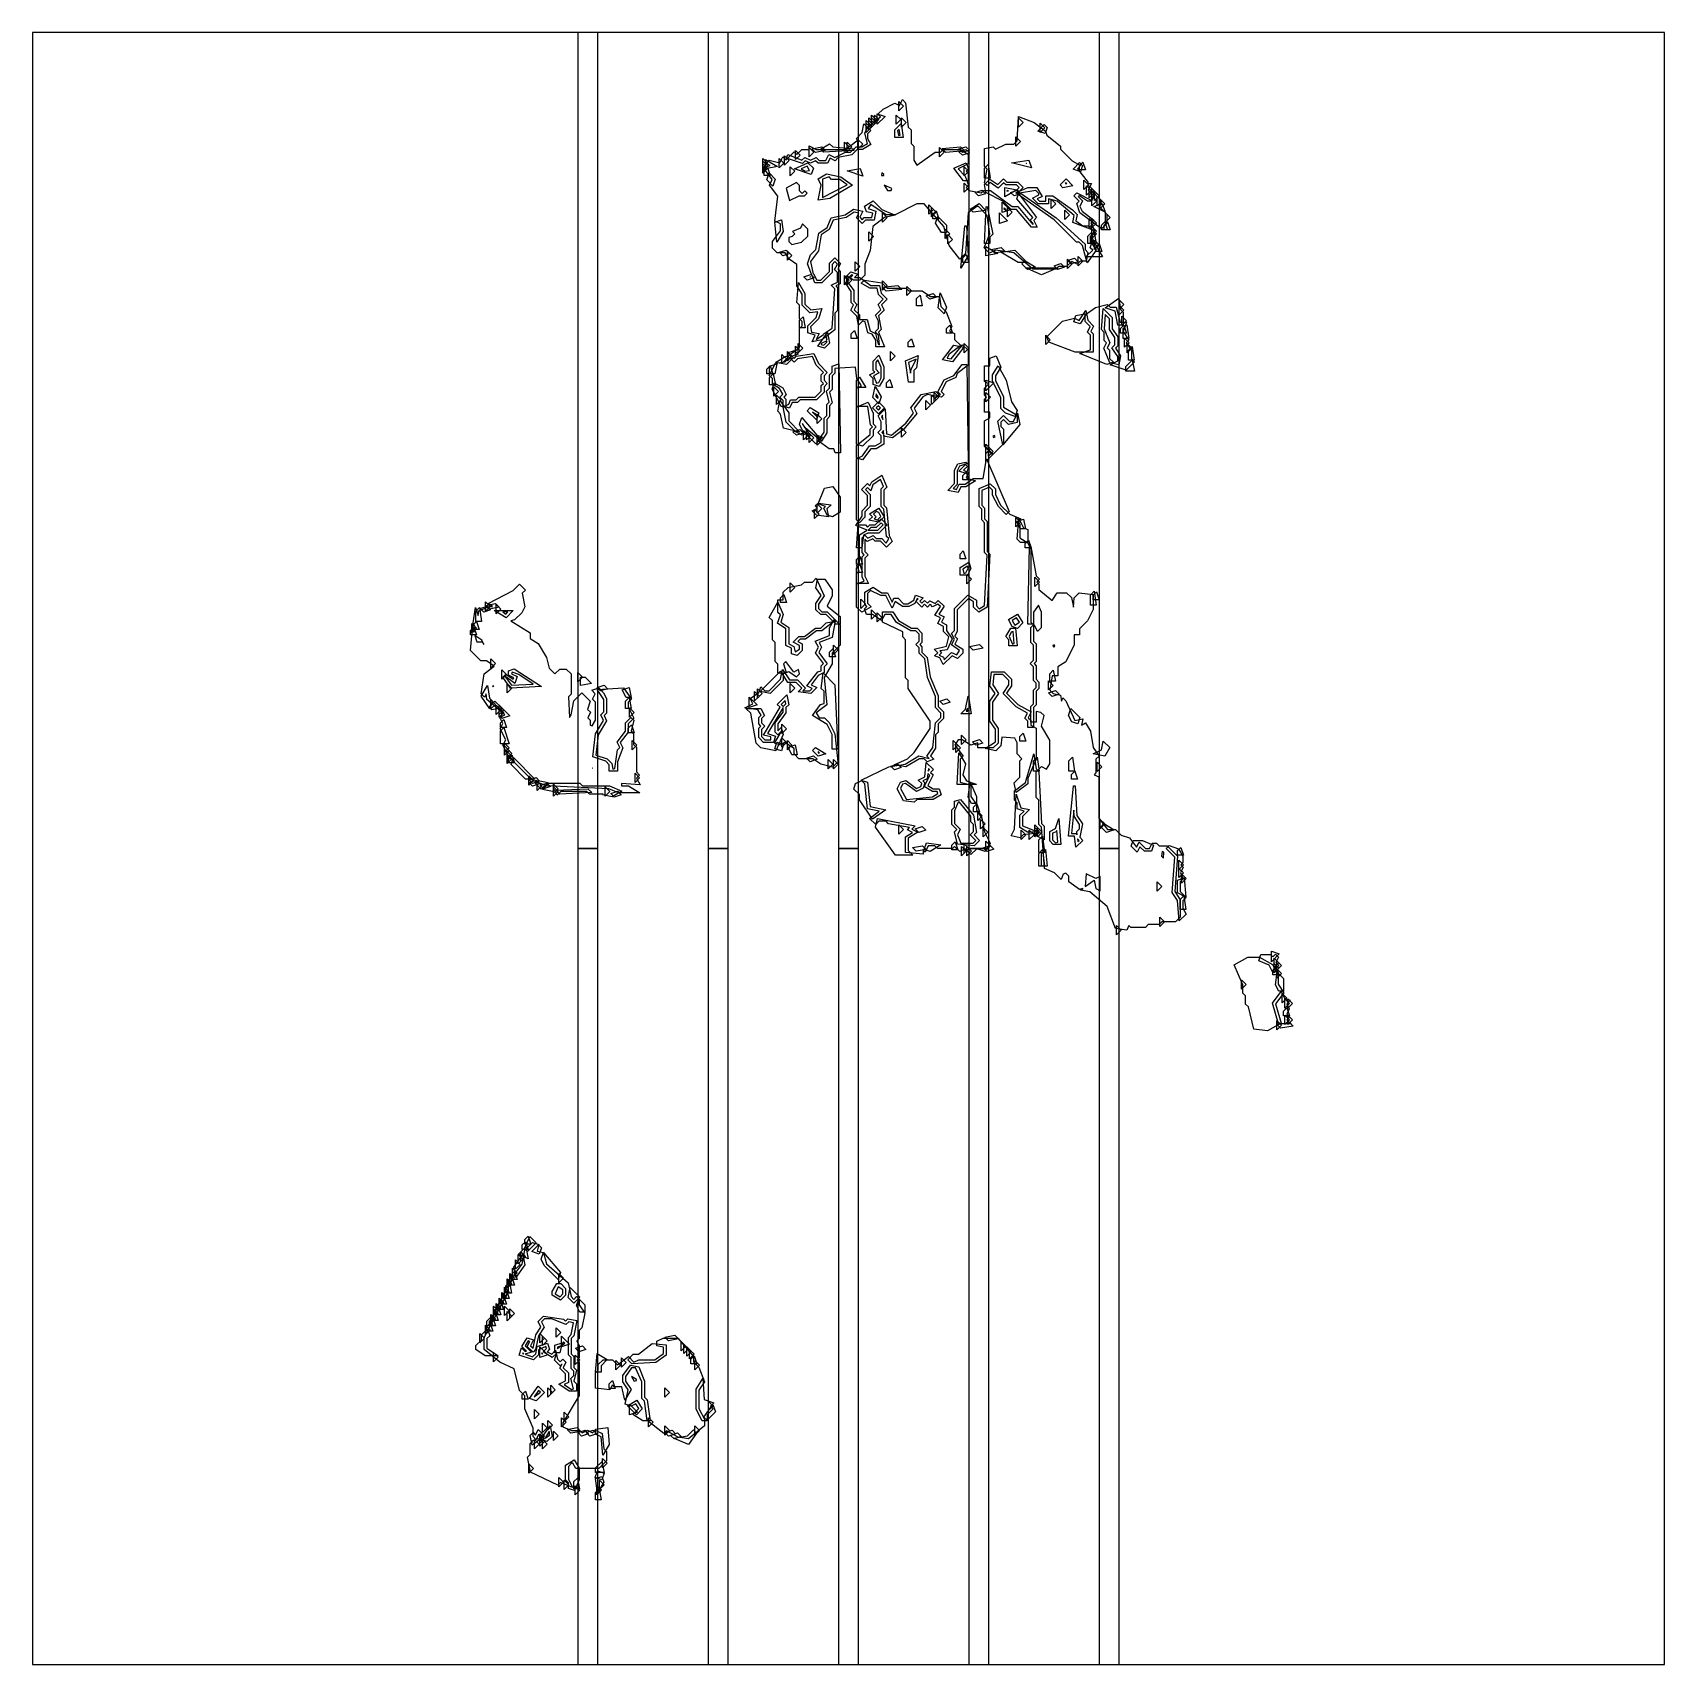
# Model space of a CAD drawing. Header units: millimetres. Extents: x 0 to 289, y 0 to 289.
import ezdxf

# ---------------------------------------------------------------- set-up
doc = ezdxf.new("R2010")
doc.units = ezdxf.units.MM
for name, color, linetype in [('CUT_OUTLINE', 5, 'Continuous'), ('CUT_SLOT', 1, 'Continuous'), ('ENG_D', 3, 'Continuous'), ('ENG_K', 2, 'Continuous'), ('ENG_L', 4, 'Continuous')]:
    doc.layers.add(name, color=color, linetype=linetype)

msp = doc.modelspace()

# ---------------------------------------------------------------- linework, layer by layer
at = {"layer": 'CUT_OUTLINE'}
msp.add_lwpolyline([(0, 0), (289.14, 0), (289.14, 289.14), (0, 289.14), (0, 0)], close=True, dxfattribs=at)
at = {"layer": 'CUT_SLOT'}
for points in [[(96.6, 144.57), (100.16, 144.57), (100.16, 289.14), (96.6, 289.14), (96.6, 144.57)], [(119.69, 144.57), (123.26, 144.57), (123.26, 289.14), (119.69, 289.14), (119.69, 144.57)], [(142.79, 144.57), (146.35, 144.57), (146.35, 289.14), (142.79, 289.14), (142.79, 144.57)], [(165.88, 144.57), (169.44, 144.57), (169.44, 289.14), (165.88, 289.14), (165.88, 144.57)], [(188.97, 144.57), (192.54, 144.57), (192.54, 289.14), (188.97, 289.14), (188.97, 144.57)], [(96.6, 0), (100.16, 0), (100.16, 144.57), (96.6, 144.57), (96.6, 0)], [(119.69, 0), (123.26, 0), (123.26, 144.57), (119.69, 144.57), (119.69, 0)], [(142.79, 0), (146.35, 0), (146.35, 144.57), (142.79, 144.57), (142.79, 0)], [(165.88, 0), (169.44, 0), (169.44, 144.57), (165.88, 144.57), (165.88, 0)], [(188.97, 0), (192.54, 0), (192.54, 144.57), (188.97, 144.57), (188.97, 0)]]:
    msp.add_lwpolyline(points, close=True, dxfattribs=at)
at = {"layer": 'ENG_D'}
for points in [[(149.63, 272.89), (149.63, 274.77), (151.04, 274.3), (149.63, 272.89)], [(153.48, 276.95), (154.31, 276.13), (153.48, 275.3), (153.48, 276.95)], [(146.34, 269.64), (145.96, 270.39), (147, 271.43), (147.31, 273), (148.52, 271.79), (147.94, 271.21), (147.94, 270.4), (148.5, 269.29), (147.04, 268.42), (146.11, 268.42), (145.17, 267.47), (142.76, 266.99), (142.21, 266.44), (141.3, 266.89), (140.86, 266.01), (139.17, 266.01), (138.74, 266.44), (137.82, 265.98), (136.91, 266.44), (136.44, 265.97), (133.76, 266.86), (134.93, 268.03), (135.41, 267.55), (136.28, 268.42), (137.44, 268.42), (137.58, 268.27), (137.58, 269.05), (138.84, 268.42), (144.01, 268.42), (146.04, 269.94), (146.34, 269.64)], [(149.49, 273.23), (148.66, 272.41), (148.66, 274.06), (149.49, 273.23)], [(153.89, 273.02), (154.24, 270.58), (152.76, 270.58), (152.76, 271.89), (153.89, 273.02)], [(153.82, 273.72), (153, 272.89), (153, 274.54), (153.82, 273.72)], [(154.79, 273.23), (153.97, 272.41), (153.97, 274.06), (154.79, 273.23)], [(174.69, 274.06), (175.51, 273.23), (174.69, 272.41), (174.69, 274.06)], [(179.26, 272.85), (179.78, 272.34), (179.42, 271.24), (178.1, 271.68), (179.26, 272.85)], [(143.85, 268.07), (143.85, 269.72), (144.67, 268.9), (143.85, 268.07)], [(165.1, 268.22), (161.83, 267.92), (161.14, 268.61), (164.42, 268.91), (165.1, 268.22)], [(175.03, 269.86), (174.2, 269.04), (174.2, 270.68), (175.03, 269.86)], [(129.87, 264.99), (129.87, 266.67), (131.97, 265.41), (129.87, 264.99)], [(132.28, 266.83), (133.1, 266.01), (132.28, 265.18), (132.28, 266.83)], [(133.24, 265.66), (133.24, 267.31), (134.07, 266.49), (133.24, 265.66)], [(134.98, 265.01), (137.39, 266.05), (138.34, 265.11), (137.97, 264.01), (134.98, 265.01)], [(160.71, 268.76), (161.53, 267.93), (160.71, 267.11), (160.71, 268.76)], [(165.39, 264.56), (165.77, 264.18), (165.77, 262.87), (164.93, 262.87), (163.23, 265.14), (165.44, 266.09), (165.81, 264.98), (165.39, 264.56)], [(164.74, 267.42), (164.12, 268.04), (165.35, 268.45), (165.98, 267.83), (164.74, 267.42)], [(176.54, 266.51), (176.98, 265.18), (173.48, 266.06), (173.48, 266.08), (176.54, 266.51)], [(186.05, 265.59), (185.68, 264.5), (184.36, 264.94), (185.53, 266.11), (186.05, 265.59)], [(130.21, 265.04), (129.39, 264.22), (129.39, 265.86), (130.21, 265.04)], [(130.69, 263.84), (129.63, 263.84), (129.63, 264.66), (130.22, 265.25), (130.69, 263.84)], [(131.59, 263.18), (131.18, 261.95), (130.08, 263.05), (130.49, 264.28), (131.59, 263.18)], [(134.21, 265.38), (135.03, 264.56), (134.21, 263.74), (134.21, 265.38)], [(145.25, 262.13), (141.28, 259.75), (139.21, 259.45), (139.74, 262.12), (139.19, 263.21), (140.67, 264.09), (143.22, 263.58), (145.25, 262.13)], [(146.66, 265.08), (147.12, 263.7), (144.35, 264.62), (146.66, 265.08)], [(168.64, 262.23), (169.6, 263.18), (171.04, 262.22), (172.04, 263.21), (172.62, 262.63), (174.55, 262.63), (175.51, 261.67), (174.52, 260.68), (174.31, 260.73), (174.85, 260.41), (177.9, 256.35), (177.39, 255.84), (177.97, 254.68), (176.98, 254.68), (174.33, 257.81), (173.38, 257.81), (171.89, 259.3), (168.93, 260.78), (168.64, 262.23)], [(168.66, 263.36), (168.66, 265.14), (169.32, 265.79), (169.66, 263.36), (168.66, 263.36)], [(182.06, 262.15), (183.12, 263.21), (184.33, 262), (182.56, 261.65), (182.06, 262.15)], [(165.05, 260.85), (165.05, 262.49), (165.87, 261.67), (165.05, 260.85)], [(167.01, 260.81), (168.25, 261.22), (168.87, 260.6), (167.63, 260.19), (167.01, 260.81)], [(172.92, 261.08), (172.68, 261.14), (172.64, 261.02), (172.92, 261.08)], [(185.07, 256.93), (184.83, 255.76), (186.08, 254.92), (187.07, 254.92), (187.96, 254.03), (187.48, 252.08), (188.47, 250.58), (186.88, 248.35), (186.04, 251.42), (185.43, 252.03), (184.95, 252.03), (181.04, 255.94), (174.19, 260.76), (176.32, 261.67), (177.96, 261.67), (178.88, 260.12), (177.98, 259.68), (178.4, 259.26), (179.51, 259.26), (179.51, 260.22), (180.79, 260.22), (184.24, 257.76), (185.07, 256.93)], [(187.7, 259.41), (187.7, 261.05), (188.86, 259.88), (189.44, 258.73), (189, 258.3), (190.35, 256.95), (190.35, 255.3), (189.41, 254.36), (185.57, 257.18), (185.01, 258.84), (185.43, 259.26), (184.47, 260.22), (185, 260.76), (187.7, 259.41)], [(186.25, 262.97), (187.07, 262.15), (186.25, 261.33), (186.25, 262.97)], [(186.73, 262.01), (187.56, 261.19), (186.73, 260.36), (186.73, 262.01)], [(188.04, 260.7), (187.22, 259.88), (187.22, 261.53), (188.04, 260.7)], [(138.86, 234.78), (140.14, 235.64), (140.09, 235.68), (141.69, 236.74), (142.15, 243.75), (141.51, 244.39), (142.64, 244.95), (142.64, 246.63), (142.11, 247.16), (142.59, 248.13), (142.16, 248.56), (141.68, 248.08), (141.68, 246.63), (139.85, 244.8), (138.62, 244.8), (137.32, 248.17), (137.85, 249.75), (138.8, 250.7), (139.29, 253.62), (140.76, 254.6), (141.51, 256.34), (143.99, 256.84), (145.48, 257.83), (147.09, 257.51), (146.55, 256.42), (146.98, 255.99), (147.36, 256.37), (148.71, 256.37), (148.86, 257.14), (147.76, 257.36), (147.41, 258.4), (148.94, 259.32), (150.49, 257.78), (152.85, 256.77), (150.94, 256.38), (148.89, 254.79), (148.42, 250.53), (147.46, 248.13), (147.46, 246.15), (146.6, 245.28), (145.43, 245.28), (144.95, 245.77), (145.33, 246.14), (145.12, 246.21), (144.16, 245.26), (145.53, 243.44), (145.53, 241.53), (146.07, 240.99), (145.58, 240.03), (146.5, 239.12), (146.5, 238.3), (147.89, 238.3), (148.39, 236.29), (149.35, 235.81), (149.83, 233.91), (150.07, 233.83), (149.88, 235.54), (149.29, 236.13), (149.87, 236.71), (149.87, 238), (149.34, 239.07), (150.3, 240.03), (149.82, 240.99), (150.73, 241.91), (149.89, 242.76), (149.67, 243.84), (148.36, 243.84), (146.83, 244.75), (147.38, 245.3), (150.47, 244.79), (151.41, 243.84), (154.79, 243.84), (155.27, 243.36), (157.65, 243.36), (159.1, 242.39), (160.68, 242.39), (160.94, 240.58), (161.88, 239.64), (162.9, 237.08), (162.48, 236.24), (163.36, 235.8), (163.36, 234.78), (164.45, 233.69), (162.35, 232.11), (162.03, 231.48), (162.78, 231.33), (164.79, 233.84), (165.77, 232.85), (165.77, 230.23), (163.81, 228.75), (163.56, 228), (161.85, 227.27), (161, 225.57), (161.53, 225.04), (161.03, 224.54), (158.58, 225.03), (157.74, 224.61), (156.18, 222.61), (156.66, 221.64), (154.37, 218.85), (152.34, 217.32), (150.84, 217.62), (150.83, 217.81), (150.83, 216.23), (149.45, 215.41), (148.54, 215.41), (147.07, 213.44), (146.01, 213.79), (146.01, 216), (148.42, 217.93), (148.42, 218.88), (148.81, 219.26), (148.44, 219.63), (147.97, 222.88), (146.01, 222.88), (146.01, 226.16), (146.87, 226.58), (146.02, 227.85), (145.8, 229.85), (142.16, 229.64), (142.16, 228.8), (141.68, 228.32), (141.68, 225.91), (141.22, 225.45), (141.7, 223.53), (141.2, 223.02), (141.2, 221.09), (140.71, 220.61), (140.71, 218.23), (139.81, 216.73), (136.91, 219.1), (136.44, 219.89), (136.4, 219.78), (137.47, 218.17), (136.36, 217.8), (135.27, 218.34), (133.5, 220.11), (132.97, 222.77), (134.01, 223.29), (134.27, 224.08), (135.31, 224.08), (135.79, 224.56), (138.69, 224.56), (139.75, 225.63), (139.75, 226.59), (140.13, 226.97), (139.75, 227.35), (139.75, 228.52), (140.13, 228.9), (138.82, 230.21), (138.16, 231.76), (135.53, 231.33), (134.93, 230.73), (133.84, 231.82), (135.89, 233.36), (135.89, 236.71), (136.38, 237.19), (136.38, 237.96), (135.89, 238.44), (135.89, 240.85), (135.4, 241.34), (135.72, 244.84), (136.86, 242.94), (136.86, 241.05), (137.91, 240), (139.86, 240.28), (139.24, 238.41), (137.84, 237.01), (138.03, 236.09), (139.38, 235.82), (138.86, 234.78)], [(159.61, 257.81), (158.78, 256.99), (158.78, 258.64), (159.61, 257.81)], [(159.27, 258.15), (160.09, 257.33), (159.27, 256.51), (159.27, 258.15)], [(159.51, 256.95), (160.09, 257.54), (160.56, 256.13), (159.51, 256.13), (159.51, 256.95)], [(166.11, 257.86), (167.74, 258.84), (168.93, 257.64), (166.65, 257.32), (166.11, 257.86)], [(168.96, 258.28), (169.15, 258.3), (170.13, 253.4), (169.63, 252.89), (169.63, 251.79), (168.65, 251.79), (168.96, 258.28)], [(171.8, 257.24), (171.8, 259.12), (173.21, 257.71), (171.8, 257.24)], [(172.76, 256.51), (172.76, 258.15), (173.58, 257.33), (172.76, 256.51)], [(131.54, 255.57), (132.72, 255.96), (133.01, 253.91), (131.87, 252), (131.54, 255.57)], [(159.96, 255.37), (160.37, 256.57), (161.92, 255.02), (161.92, 253.72), (161.06, 253.72), (159.96, 255.37)], [(164.47, 247.39), (165.16, 254.92), (165.46, 254.92), (165.78, 249.56), (164.47, 247.39)], [(171.31, 257.19), (172.72, 255.78), (171.31, 255.31), (171.31, 257.19)], [(188.04, 255.4), (187.22, 254.58), (187.22, 256.23), (188.04, 255.4)], [(161.68, 252.65), (161.68, 254.3), (162.5, 253.48), (161.68, 252.65)], [(162.98, 252.51), (162.16, 251.69), (162.16, 253.34), (162.98, 252.51)], [(188.09, 253.72), (188.47, 251.79), (187.46, 251.79), (187.46, 253.09), (188.09, 253.72)], [(189, 251.55), (188.18, 250.73), (188.18, 252.37), (189, 251.55)], [(188.42, 251.17), (189.01, 251.75), (189.48, 250.34), (188.42, 250.34), (188.42, 251.17)], [(132.32, 250.21), (133.55, 250.62), (134.17, 250), (132.94, 249.59), (132.32, 250.21)], [(133.73, 250.44), (134.55, 249.62), (133.73, 248.8), (133.73, 250.44)], [(171.01, 249.99), (168.9, 249.57), (168.9, 251.25), (171.01, 249.99)], [(172.28, 250.44), (170.51, 250.08), (169.86, 250.73), (171.63, 251.09), (172.28, 250.44)], [(171.57, 250.25), (174.05, 250.6), (176.23, 248.42), (174.62, 248.42), (171.57, 250.25)], [(175.85, 248.72), (177.67, 247.63), (176.31, 247.18), (175.31, 248.18), (175.85, 248.72)], [(183.36, 249), (184.18, 248.18), (183.36, 247.35), (183.36, 249)], [(183.4, 248.76), (184.63, 249.17), (185.25, 248.55), (184.02, 248.14), (183.4, 248.76)], [(185.29, 247.83), (185.29, 249.48), (186.11, 248.66), (185.29, 247.83)], [(136.65, 245.87), (137.89, 246.28), (138.51, 245.66), (137.27, 245.25), (136.65, 245.87)], [(144.33, 246.11), (145.15, 245.28), (144.33, 244.46), (144.33, 246.11)], [(181.64, 247.45), (178.78, 246.23), (175.92, 247.45), (181.64, 247.45)], [(180.99, 247.8), (182.22, 248.21), (182.84, 247.59), (181.61, 247.18), (180.99, 247.8)], [(190.83, 236.54), (190.83, 238.44), (190.07, 239.2), (189.87, 236.65), (190.85, 234.19), (190.4, 233.28), (190.83, 232.85), (190.83, 231.41), (191.52, 230.72), (190.34, 230.33), (185.56, 232.3), (187.46, 232.93), (187.46, 235.55), (186.92, 236.08), (187.4, 237.04), (186.49, 237.96), (186.49, 239.14), (188.32, 240.45), (190.42, 240.97), (190.93, 240.47), (191.98, 240.47), (192.7, 237.81), (193.81, 237.81), (193.26, 236.16), (194.27, 234.65), (193.79, 234.17), (194.69, 232.83), (194.69, 231.41), (195.27, 230.83), (193.79, 229.35), (190.92, 230.3), (192.28, 230.98), (192.28, 231.72), (191.24, 233.27), (191.79, 233.82), (191.79, 235.09), (190.83, 236.54)], [(192.52, 239.16), (192.52, 240.81), (193.34, 239.98), (192.52, 239.16)], [(184.5, 237.9), (184.86, 238.99), (186.74, 239.36), (185.64, 237.53), (184.5, 237.9)], [(140.71, 234.53), (139.75, 234.05), (139.75, 233.89), (140.17, 233.75), (140.71, 234.3), (140.71, 234.53)], [(140.54, 235.24), (140.71, 234.72), (140.71, 235.06), (140.54, 235.24)], [(179.51, 233.86), (179.51, 235.51), (180.33, 234.68), (179.51, 233.86)], [(133.46, 231.81), (134.65, 231.41), (133.56, 230.32), (131.62, 230.71), (133.46, 231.81)], [(131.51, 228.66), (130.59, 228.66), (130.59, 230.04), (131.87, 230.46), (131.51, 228.66)], [(131.22, 228.67), (131.61, 226.73), (130.59, 226.73), (130.59, 228.04), (131.22, 228.67)], [(149.52, 227.03), (149.94, 227.17), (150.35, 227.99), (150.35, 229.81), (149.79, 231.13), (149.39, 230.73), (149.39, 229.48), (150.03, 228.83), (148.98, 228.3), (149.52, 227.03)], [(155.58, 228.78), (155.66, 229.45), (156.56, 231.26), (156.56, 231.26), (155.2, 230.68), (155.58, 228.78)], [(171.55, 224.51), (170.11, 227.4), (170.11, 228.48), (171.08, 230.1), (172.5, 227.54), (173.46, 223.7), (174.47, 222.19), (174.12, 221.13), (172.39, 221.7), (171.55, 222.54), (171.55, 224.51)], [(131.42, 227.09), (132.95, 226.18), (133.54, 225), (133.1, 224.56), (133.48, 224.18), (133.48, 222.88), (132.61, 222.88), (131.06, 225.99), (131.42, 227.09)], [(168.9, 225.67), (168.9, 227.55), (170.31, 227.08), (168.9, 225.67)], [(149.76, 224.29), (149.85, 224.53), (149.5, 225.11), (149.41, 224.64), (149.76, 224.29)], [(149.49, 222.64), (149.87, 222.25), (150.25, 222.64), (149.87, 223.02), (149.49, 222.64)], [(158.3, 222.29), (158.3, 223.94), (159.12, 223.12), (158.3, 222.29)], [(159.27, 224.9), (160.09, 224.08), (159.27, 223.26), (159.27, 224.9)], [(159.75, 223.74), (159.75, 225.39), (160.57, 224.56), (159.75, 223.74)], [(169.73, 224.56), (168.9, 223.74), (168.9, 225.39), (169.73, 224.56)], [(138.17, 221.9), (138.88, 221.2), (138.81, 221.52), (138.17, 221.9)], [(150.67, 220.61), (150.62, 221.36), (150.4, 221.14), (150.67, 220.61)], [(171.9, 216.07), (171.05, 220.3), (172.04, 221.29), (173.1, 220.23), (173.81, 220.23), (174.54, 221.68), (174.95, 219.68), (171.9, 216.07)], [(137.1, 216.99), (137.1, 218.64), (137.92, 217.82), (137.1, 216.99)], [(137.58, 218.16), (138.4, 217.33), (137.58, 216.51), (137.58, 218.16)], [(139.03, 216.03), (139.03, 217.68), (139.85, 216.85), (139.03, 216.03)], [(150.83, 217.92), (150.78, 218.63), (150.45, 218.3), (150.83, 217.92)], [(154.79, 218.3), (153.97, 217.48), (153.97, 219.12), (154.79, 218.3)], [(168.9, 216.23), (169.73, 215.41), (168.9, 214.58), (168.9, 216.23)], [(170.21, 214.92), (169.39, 214.1), (169.39, 215.75), (170.21, 214.92)], [(165.36, 208.66), (164.47, 208.66), (163.98, 207.67), (162.15, 208.03), (163.36, 209.24), (163.36, 211.61), (163.92, 212.73), (165.37, 213.02), (165.87, 212.52), (164.97, 211.62), (165.85, 211.18), (165.39, 210.25), (167.07, 209.69), (165.36, 208.66)], [(147.89, 200.95), (145.89, 201.81), (146.98, 203.43), (146.98, 204.42), (147.94, 205.39), (147.94, 207.11), (146.88, 208.18), (147.94, 209.24), (148.36, 208.83), (148.72, 209.55), (150.46, 210.71), (151.36, 208.61), (150.83, 208.08), (150.83, 205.39), (151.31, 204.91), (151.79, 200.05), (152.33, 198.97), (151.31, 197.96), (150.25, 199.02), (149.29, 199.02), (148.86, 199.45), (147.89, 198.97), (147.46, 199.4), (147.46, 197.19), (148.04, 196.61), (147.46, 196.03), (147.46, 192.81), (148.09, 191.55), (146.01, 191.55), (146.01, 193.34), (146.44, 193.77), (145.96, 194.73), (146.5, 195.27), (146.5, 200.12), (147.87, 200.95), (147.89, 200.95)], [(157.82, 144.23), (157.82, 143.58), (154.69, 143.87), (154.69, 146.62), (155.9, 147.43), (155, 147.88), (155.4, 148.27), (151.68, 148.92), (151.22, 149.39), (149.97, 149.39), (149.39, 148.81), (148.3, 149.9), (150.02, 151.18), (147.96, 151.6), (147.47, 156.02), (146.81, 156.69), (151.72, 159.02), (154.6, 159.5), (157.06, 160.97), (158.88, 160.51), (158.47, 160.92), (159.51, 162.48), (160, 166.85), (160.95, 167.8), (160.95, 168.56), (159.99, 169.53), (159.99, 171.5), (158.55, 174.86), (158.08, 178.19), (157.1, 179.16), (157.1, 180.13), (156.52, 180.71), (157.1, 181.29), (157.1, 182.54), (156.52, 183.12), (155.59, 183.12), (153.07, 184.63), (152.15, 186.01), (150.98, 186.01), (150.44, 184.94), (148.83, 186.01), (147.77, 186.01), (147.42, 187.04), (147.84, 187.46), (147.46, 187.84), (147.46, 190), (148.91, 190.87), (150.42, 189.87), (151.46, 189.87), (152.28, 188.24), (152.61, 188.9), (153.34, 188.9), (154.31, 187.94), (155.1, 187.94), (156.17, 188.58), (156.46, 189.45), (157.78, 189.01), (157.2, 188.42), (157.58, 188.04), (158.06, 188.52), (158.54, 188.04), (158.98, 188.47), (159.94, 187.99), (160.47, 188.52), (161.5, 187.49), (160.58, 186.1), (161.52, 185.64), (161.04, 184.67), (161.92, 184.23), (161.92, 183.19), (162.91, 181.7), (162.08, 179.77), (160.74, 179.58), (161.05, 179.26), (160.64, 178.85), (161.39, 178.47), (161.54, 178.02), (162.83, 179.32), (163.75, 178.86), (164.24, 179.67), (162.81, 180.63), (163.33, 181.67), (162.83, 182.69), (163.36, 183.22), (163.36, 187.07), (165.73, 189.45), (167.22, 188.56), (167.22, 187.56), (167.74, 187.04), (168.67, 187.6), (169.14, 196.52), (168.66, 197), (168.66, 202.3), (168.18, 202.78), (168.18, 204.71), (167.7, 205.19), (167.7, 208.34), (169.68, 209.19), (170.59, 208.28), (170.59, 207.27), (171.51, 205.43), (173.14, 203.8), (175.11, 202.96), (174.55, 202.4), (174.93, 202.01), (174.93, 199.63), (176.32, 198.71), (176.86, 197.63), (176.86, 184.67), (177.34, 184.18), (177.34, 181.29), (177.82, 180.81), (177.82, 177.72), (177.44, 177.34), (177.82, 176.96), (177.82, 174.55), (178.3, 174.06), (178.3, 172.9), (177.82, 172.42), (177.82, 170.01), (177.34, 169.53), (177.34, 166.01), (176.37, 166.01), (176.37, 167.12), (175.84, 167.65), (176.3, 168.56), (174.3, 169.67), (171.97, 172.01), (173, 173.55), (173, 174.35), (171.94, 175.41), (170.32, 175.41), (170.12, 173.54), (171.12, 172.04), (170.11, 170.52), (170.11, 167.29), (171.07, 165.84), (171.07, 163.26), (170.21, 162.4), (167.46, 162.4), (167.46, 163.27), (166.22, 162.86), (164.73, 163.84), (163.98, 163.84), (163.41, 162.9), (164.89, 160.93), (164.33, 160.37), (164.33, 156.32), (166.25, 155.84), (166.25, 153.8), (167.22, 152.35), (167.22, 151.39), (168.17, 149.96), (168.65, 147.54), (169.66, 145.52), (168.77, 144.04), (167.28, 144.53), (166.25, 143.5), (165.24, 144.52), (164.28, 144.03), (163.36, 144.95), (162.98, 144.57), (160.37, 144.57), (159.89, 145.05), (158.69, 145.05), (158.13, 143.92), (157.82, 144.23)], [(140.73, 204.73), (141.02, 203.31), (138.91, 203.61), (138.14, 204.39), (139.1, 204.87), (138.69, 205.29), (139.18, 205.78), (141.47, 205.46), (140.73, 204.73)], [(149.94, 202.71), (149.77, 202.88), (150.3, 203.41), (149.94, 204.13), (149.45, 204.29), (149.01, 203.84), (149.49, 203.36), (149.11, 202.98), (149.94, 202.71)], [(175.94, 201.19), (175.02, 201.19), (174.35, 202.54), (175.59, 202.95), (175.94, 201.19)], [(148.04, 200.95), (149.77, 200.95), (150.73, 201.91), (150.35, 202.3), (149.49, 201.43), (148.52, 201.43), (148.04, 200.95)], [(164.33, 195.89), (164.33, 196.71), (164.91, 197.3), (165.38, 195.89), (164.33, 195.89)], [(164.33, 193), (164.33, 194.34), (165.91, 195.29), (166.27, 194.18), (165.68, 193), (164.33, 193)], [(131.99, 184.47), (132.49, 185.95), (132.04, 186.39), (132.04, 188.66), (133, 188.66), (133, 189.97), (133.85, 190.81), (136.26, 191.29), (136.76, 191.79), (138.2, 191.79), (138.86, 192.45), (140.27, 189.36), (139.27, 187.87), (139.27, 187.07), (139.85, 186.49), (140.81, 186.49), (142.28, 185.02), (139.83, 183.12), (138.87, 183.12), (136.94, 181.67), (135.99, 181.67), (135.58, 181.26), (136.38, 180.86), (136.38, 179.65), (135.48, 178.75), (134.45, 179.09), (134.45, 180.08), (133.48, 180.56), (133.48, 183.47), (131.99, 184.47)], [(166.35, 192.28), (165.53, 191.45), (165.53, 193.1), (166.35, 192.28)], [(177.58, 190.97), (177.58, 192.62), (178.4, 191.79), (177.58, 190.97)], [(80.88, 186.95), (80.23, 187.6), (82, 187.96), (82.65, 187.31), (80.88, 186.95)], [(146.74, 187.12), (146.74, 188.76), (147.56, 187.94), (146.74, 187.12)], [(187.46, 189.48), (188.11, 190.14), (188.46, 187.7), (187.46, 187.7), (187.46, 189.48)], [(79.55, 184.81), (78.55, 184.81), (78.55, 186.59), (79.2, 187.25), (79.55, 184.81)], [(80.54, 187.49), (81.16, 186.87), (79.93, 186.46), (79.31, 187.08), (80.54, 187.49)], [(81.77, 186.73), (85.15, 186.73), (83.89, 185.47), (81.77, 186.73)], [(82.99, 186.98), (82.16, 186.15), (82.16, 187.8), (82.99, 186.98)], [(132.75, 165.42), (132.04, 164.71), (131.56, 165.19), (131.56, 166.82), (133, 168.74), (133, 169.56), (130.23, 164.94), (131.62, 164.48), (131.25, 163.36), (129.53, 163.36), (128.67, 164.23), (128.67, 165.87), (129.05, 166.25), (128.67, 166.64), (128.67, 167.8), (129.09, 168.22), (128.52, 169.16), (126.18, 169.5), (127.62, 170.22), (127.15, 171.16), (128.7, 172.19), (129.04, 173.21), (129.73, 172.52), (130.49, 172.52), (132.54, 174.56), (132.88, 176.27), (134.1, 174.45), (135.51, 174.45), (136.96, 173), (136.48, 172.52), (137.72, 172.52), (138.14, 172.93), (137.21, 173.4), (139.12, 175.86), (139.75, 176.07), (139.75, 176.96), (140.15, 177.36), (138.74, 179.24), (139.24, 180.23), (138.69, 181.32), (141.2, 182.32), (141.2, 183.67), (142.11, 185.2), (143.12, 184.18), (143.12, 180.61), (141.68, 179.16), (141.68, 177.27), (140.24, 174.87), (140.73, 170), (138.86, 168.6), (139.4, 167.7), (140.33, 167.7), (141.15, 166.88), (142.15, 164.88), (142.65, 159.9), (141.75, 159), (139.65, 159.52), (138.23, 160.47), (135.79, 160.47), (134.93, 161.33), (134.93, 162.27), (133.35, 163.32), (133.52, 163.5), (132.56, 162.86), (131.44, 163.23), (132.75, 165.42)], [(174.05, 184.17), (174.84, 184.65), (174.36, 185.44), (173.57, 184.96), (174.05, 184.17)], [(77.58, 183.22), (78.17, 183.81), (78.64, 182.4), (77.58, 182.4), (77.58, 183.22)], [(78.07, 184.18), (78.65, 184.77), (79.12, 183.36), (78.07, 183.36), (78.07, 184.18)], [(173.41, 182.92), (173.02, 182.15), (173.62, 180.77), (173.95, 180.88), (173.75, 183.04), (173.41, 182.92)], [(82.02, 177.34), (81.2, 176.51), (81.2, 178.16), (82.02, 177.34)], [(83.29, 174.95), (83.82, 175.48), (85.17, 174.58), (85.24, 174.81), (84.33, 175.26), (84.33, 176.07), (85.33, 176.4), (90.15, 173.28), (84.69, 172.99), (83.29, 174.95)], [(83.13, 176.23), (83.95, 175.41), (83.13, 174.59), (83.13, 176.23)], [(84.09, 172.18), (84.09, 173.82), (84.91, 173), (84.09, 172.18)], [(179.99, 172.66), (179.99, 174.3), (180.81, 173.48), (179.99, 172.66)], [(180.23, 174.2), (180.23, 175.51), (180.86, 176.14), (181.25, 174.2), (180.23, 174.2)], [(80.62, 173.47), (80.94, 171.19), (81.47, 170.66), (81.04, 169.34), (79.47, 171.54), (80.62, 173.47)], [(80.86, 169.63), (81.92, 170.69), (83.13, 169.48), (81.36, 169.12), (80.86, 169.63)], [(102.16, 159.41), (101.55, 160.02), (99.25, 160.79), (99.76, 164.89), (101.16, 167.23), (100.66, 168.23), (101.2, 168.76), (101.2, 171), (100.04, 172.73), (104.69, 173.01), (106.09, 171.05), (105.53, 170.49), (105.53, 169.68), (106.55, 167.65), (105.53, 166.64), (105.53, 165.21), (104.13, 163.34), (104.59, 162.41), (103.61, 159.94), (103.61, 158.3), (102.16, 158.3), (102.16, 159.41)], [(133, 169.73), (133.46, 170.19), (133.34, 170.82), (132.62, 170.11), (133, 169.73)], [(181.26, 172.55), (181.88, 171.93), (180.65, 171.52), (180.02, 172.14), (181.26, 172.55)], [(83.47, 169.14), (82.64, 168.32), (82.64, 169.97), (83.47, 169.14)], [(83.13, 169.49), (84.54, 168.08), (83.13, 167.61), (83.13, 169.49)], [(165.41, 168.9), (165.73, 168.9), (165.65, 169.46), (165.41, 168.9)], [(183.58, 168.16), (183.98, 169.35), (185.56, 167.76), (185.2, 166.67), (184.15, 167.02), (183.58, 168.16)], [(82.89, 166.84), (83.47, 167.42), (83.94, 166.01), (82.89, 166.01), (82.89, 166.84)], [(82.89, 163.12), (82.89, 165.39), (83.47, 165.98), (84.42, 163.12), (82.89, 163.12)], [(106.12, 166.46), (106.59, 165.05), (105.53, 165.05), (105.53, 165.87), (106.12, 166.46)], [(175.98, 163.6), (174.93, 163.6), (174.93, 164.43), (175.51, 165.01), (175.98, 163.6)], [(84.43, 161.92), (83.61, 161.09), (83.61, 162.74), (84.43, 161.92)], [(84.09, 162.26), (84.91, 161.43), (84.09, 160.61), (84.09, 162.26)], [(106.26, 163.7), (107.08, 162.88), (106.26, 162.06), (106.26, 163.7)], [(84.91, 160.47), (84.09, 159.65), (84.09, 161.29), (84.91, 160.47)], [(89.01, 156.86), (87.36, 156.86), (84.78, 159.44), (85.19, 160.68), (89.01, 156.86)], [(139.14, 161.67), (139.33, 161.47), (139.42, 161.5), (139.14, 161.67)], [(173.96, 153.14), (173.96, 154.81), (175.92, 156.28), (177.42, 161.36), (177.81, 158.66), (178.3, 158.17), (178.78, 149.01), (179.26, 148.52), (179.26, 146.11), (177.65, 146.91), (178.2, 147.46), (177.82, 147.84), (177.44, 147.46), (176.31, 147.46), (174.93, 148.29), (174.93, 150.45), (175.69, 151.21), (174.45, 151.62), (174.45, 152.66), (173.96, 153.14)], [(184.6, 158.3), (183.6, 158.3), (183.6, 160.09), (184.25, 160.74), (184.6, 158.3)], [(87.98, 156.72), (89.22, 157.13), (89.84, 156.51), (88.6, 156.1), (87.98, 156.72)], [(89.55, 156.64), (91.33, 156.28), (90.11, 155.07), (89.05, 156.13), (89.55, 156.64)], [(106.74, 157.92), (107.56, 157.1), (106.74, 156.27), (106.74, 157.92)], [(157.75, 156.55), (158.1, 156.2), (157.78, 155.24), (156.59, 154.65), (154.64, 156.11), (154.14, 155.94), (153.76, 155.18), (154.82, 153.26), (159.43, 153.72), (160.42, 154.31), (160.3, 154.69), (159.44, 154.69), (157.99, 155.56), (158.97, 157.53), (158.63, 157.87), (158.53, 156.94), (157.75, 156.55)], [(158.68, 158.3), (158.93, 158.54), (158.73, 158.74), (158.68, 158.3)], [(184.08, 157.68), (184.67, 158.27), (185.14, 156.86), (184.08, 156.86), (184.08, 157.68)], [(101.1, 154.21), (98.69, 154.21), (98.21, 154.69), (93.59, 154.69), (92.94, 154.04), (92.46, 155), (92.12, 154.67), (90.35, 155.02), (91.46, 156.13), (96.96, 156.13), (97.44, 155.65), (102.21, 155.65), (104.38, 154.72), (102.69, 153.71), (100.95, 154.06), (101.1, 154.21)], [(185.04, 150.43), (186.03, 148.96), (185.55, 146.58), (186.11, 146.01), (184.88, 144.78), (184.6, 146.74), (183.58, 146.74), (184.44, 155.65), (184.74, 155.65), (185.04, 150.43)], [(163.36, 149.01), (164.38, 147.99), (163.87, 146.97), (164.48, 145.53), (166.64, 145.53), (167.12, 146.01), (166.15, 146.98), (166.74, 147.56), (166.74, 148.81), (166.25, 149.29), (166.25, 150.27), (164.21, 152.76), (164, 152.76), (163.36, 151.27), (163.36, 149.01)], [(153.48, 148.76), (154.31, 147.94), (153.48, 147.12), (153.48, 148.76)], [(176.61, 146.16), (176.61, 147.8), (177.44, 146.98), (176.61, 146.16)], [(178.4, 147.46), (177.58, 146.64), (177.58, 148.28), (178.4, 147.46)], [(180.23, 147.61), (181.24, 148.11), (181.82, 149.86), (181.82, 149.86), (182.18, 145.29), (180.85, 145.29), (180.23, 145.91), (180.23, 147.61)], [(189.14, 149.73), (189.97, 148.91), (189.14, 148.08), (189.14, 149.73)], [(189.83, 148.97), (191.64, 147.88), (190.28, 147.42), (189.28, 148.42), (189.83, 148.97)], [(196.2, 144.88), (195.72, 143.92), (194.65, 144.99), (194.99, 146.01), (196.66, 146.01), (198.6, 145.18), (198.23, 144.09), (197, 144.09), (196.2, 144.88)], [(204.38, 132.96), (203.16, 131.74), (202.88, 135.33), (201.91, 136.79), (202.39, 143.03), (200.85, 144.57), (201.37, 145.08), (203.04, 144.53), (203.84, 143.19), (203.84, 142.06), (203.46, 141.68), (203.89, 141.24), (203.39, 140.23), (203.89, 139.22), (203.36, 138.69), (203.36, 136.96), (204.42, 135.89), (203.84, 135.31), (203.84, 134.02), (204.38, 132.96)], [(178.78, 141.44), (178.78, 143.7), (179.45, 144.37), (179.77, 141.44), (178.78, 141.44)], [(200.09, 137.82), (199.26, 137), (199.26, 138.64), (200.09, 137.82)], [(192.86, 130.11), (192.03, 129.29), (192.03, 130.93), (192.86, 130.11)], [(200.57, 131.56), (199.75, 130.73), (199.75, 132.38), (200.57, 131.56)], [(219.09, 123.9), (217.28, 124.68), (217.64, 125.77), (219.36, 125.77), (219.74, 125.39), (220.23, 125.87), (220.76, 125.34), (220.28, 124.38), (220.81, 123.85), (219.68, 122.72), (219.09, 123.9)], [(220.33, 123.57), (220.8, 122.16), (219.74, 122.16), (219.74, 122.98), (220.33, 123.57)], [(220.22, 120.43), (220.54, 122.67), (221.67, 121.54), (221.67, 119.27), (220.8, 119.27), (220.22, 120.43)], [(214.2, 121.3), (215.02, 120.47), (214.2, 119.65), (214.2, 121.3)], [(222.66, 116.14), (222.21, 115.22), (222.74, 114.69), (222.25, 114.21), (222.98, 113.49), (220.77, 113.49), (219.72, 117.15), (221.23, 119.25), (221.84, 118.02), (222.84, 117.69), (222.21, 117.05), (222.66, 116.14)], [(220.47, 114.07), (221.29, 113.25), (220.47, 112.42), (220.47, 114.07)], [(88.28, 74.45), (87.22, 74.45), (87.22, 75.28), (87.81, 75.86), (88.28, 74.45)], [(88.57, 39.52), (88.46, 39.62), (89.19, 39.86), (88.67, 40.38), (88.67, 41.88), (87.22, 45.25), (87.22, 47.61), (86.28, 48.55), (85.33, 52.36), (82.76, 53.52), (79.99, 55.79), (79.99, 57.89), (84.33, 66.08), (84.33, 67.04), (85.33, 69.04), (86.76, 70.94), (87.24, 73.37), (88.6, 74.73), (89.67, 74.37), (89.43, 73.2), (90.55, 72.97), (91.05, 70.97), (94.91, 67.59), (95.4, 65.17), (95.9, 64.67), (96.38, 65.16), (96.86, 64.67), (96.86, 63.68), (97.84, 62.21), (97.32, 59.64), (96.86, 59.17), (96.86, 57.73), (96.43, 57.3), (96.86, 56.44), (96.86, 54.35), (96.48, 53.97), (96.86, 53.59), (96.86, 47.64), (93.97, 42.82), (93.97, 42.08), (95.46, 41.44), (96.96, 41.44), (97.39, 41.01), (98.31, 41.47), (99.22, 41.01), (99.7, 41.5), (100.94, 40.88), (101.19, 38.18), (101.68, 37.69), (101.68, 36.04), (100.33, 34.7), (96.23, 34.7), (95.75, 35.66), (95.51, 35.66), (94.93, 35.08), (94.93, 32.83), (95.68, 31.32), (93.54, 32.24), (93.06, 31.76), (88.22, 34.05), (87.68, 36.7), (88.19, 37.21), (88.19, 39.13), (88.57, 39.52)], [(86.02, 70.98), (86.02, 72.62), (86.84, 71.8), (86.02, 70.98)], [(87.32, 72.28), (86.5, 71.46), (86.5, 73.11), (87.32, 72.28)], [(85.54, 71.66), (86.36, 70.84), (85.54, 70.02), (85.54, 71.66)], [(84.43, 66.02), (83.61, 65.2), (83.61, 66.84), (84.43, 66.02)], [(93.97, 65.64), (93.97, 66.37), (93.12, 66.88), (92.59, 65.64), (93.45, 65.12), (93.97, 65.64)], [(82.16, 62.31), (82.16, 63.95), (82.99, 63.13), (82.16, 62.31)], [(83.47, 64.09), (82.64, 63.27), (82.64, 64.91), (83.47, 64.09)], [(83.13, 65.88), (83.95, 65.06), (83.13, 64.23), (83.13, 65.88)], [(81.2, 62.02), (82.02, 61.2), (81.2, 60.38), (81.2, 62.02)], [(82.5, 62.16), (81.68, 61.34), (81.68, 62.99), (82.5, 62.16)], [(87.26, 54.94), (88.6, 54.49), (89.17, 55.05), (89.42, 56.33), (91.23, 56.93), (91.59, 55.83), (91.16, 55.4), (91.99, 54.99), (92.67, 55.67), (92.99, 54.09), (93.49, 53.59), (93.97, 54.07), (94.5, 53.54), (94.02, 52.57), (94.93, 51.66), (94.93, 49.97), (94.19, 49.6), (95.46, 48.7), (95.85, 48.83), (95.39, 50.67), (95.9, 51.18), (95.9, 51.94), (95.42, 52.43), (95.42, 54.35), (94.93, 54.84), (94.93, 57.93), (95.43, 58.43), (95.85, 60.53), (95.01, 60.7), (94.51, 60.2), (92, 61.2), (90.7, 61.2), (90.17, 60.67), (90.63, 59.74), (89.62, 58.22), (89.13, 55.78), (88.67, 55.32), (87.65, 56.33), (88.09, 57.2), (87.81, 57.3), (87.29, 56.42), (88.39, 55.31), (87.26, 54.94)], [(79.27, 58.65), (80.09, 57.83), (79.27, 57), (79.27, 58.65)], [(81.06, 59.27), (80.24, 58.45), (80.24, 60.1), (81.06, 59.27)], [(89.87, 58.65), (90.7, 57.83), (89.87, 57), (89.87, 58.65)], [(91.18, 57.35), (90.36, 56.52), (90.36, 58.17), (91.18, 57.35)], [(92.76, 57.97), (92.76, 59.61), (93.59, 58.79), (92.76, 57.97)], [(93.73, 56.29), (93.73, 58.17), (95.14, 56.76), (93.73, 56.29)], [(87.05, 55.01), (86.85, 55.21), (86.8, 55.09), (87.05, 55.01)], [(90.43, 55.01), (90.22, 55.21), (90.18, 55.09), (90.43, 55.01)], [(92.52, 56.56), (93.81, 56.98), (93.44, 55.18), (92.52, 55.18), (92.52, 56.56)], [(110.28, 53.97), (111.8, 55.06), (111.8, 56.18), (110.59, 56.43), (110.59, 57.25), (111.74, 57.83), (114.32, 57.83), (117.1, 54.54), (117.1, 53.59), (118.03, 52.66), (119.06, 50.09), (118.06, 48.6), (118.06, 45.35), (119.03, 43.43), (119.03, 42.29), (116.21, 39.98), (114.37, 40.25), (112.32, 41.38), (111.82, 40.88), (108.92, 43.24), (108.44, 46.63), (107.94, 47.13), (107.94, 50.06), (106.83, 52.53), (106.14, 52.53), (105.05, 51), (105.05, 50.19), (106.06, 48.68), (104.96, 46.84), (104.38, 49.15), (103.03, 49.15), (102.71, 49.47), (102.3, 48.65), (99.75, 48.94), (99.75, 51.66), (100.23, 52.14), (100.23, 53.11), (101.1, 53.97), (102.74, 53.97), (103.63, 53.09), (105.56, 54.53), (106.55, 53.54), (107.41, 53.97), (110.28, 53.97)], [(88.86, 47.42), (89.98, 48.22), (89.66, 48.54), (88.86, 47.42)], [(106.98, 44.23), (105.39, 45.83), (107.06, 46.83), (108.01, 45.26), (106.98, 44.23)], [(119.75, 44.96), (119.75, 46.6), (120.57, 45.78), (119.75, 44.96)], [(118.95, 43.83), (120.55, 46.06), (120.99, 44.75), (119.51, 43.27), (118.95, 43.83)], [(89.24, 39.88), (89.7, 40.03), (90.1, 39.63), (90.56, 39.94), (89.7, 40.8), (89.24, 39.88)], [(89.87, 40.82), (90.7, 40), (89.87, 39.17), (89.87, 40.82)], [(90.79, 40.1), (91.56, 40.61), (91.56, 41.2), (91.46, 41.2), (90.79, 40.1)], [(95.9, 31.08), (95.9, 32.39), (96.53, 33.02), (96.91, 31.08), (95.9, 31.08)], [(101.26, 33.88), (100.87, 32.7), (99.69, 33.1), (100.08, 34.28), (101.26, 33.88)], [(100.47, 30.98), (100.47, 32.63), (101.3, 31.81), (100.47, 30.98)], [(99.99, 31.66), (100.82, 30.84), (99.99, 30.02), (99.99, 31.66)]]:
    msp.add_lwpolyline(points, close=True, dxfattribs=at)
at = {"layer": 'ENG_K'}
for points in [[(148.52, 272.27), (147.7, 271.45), (147.7, 273.09), (148.52, 272.27)], [(149.01, 272.75), (148.18, 271.93), (148.18, 273.57), (149.01, 272.75)], [(149.15, 274.54), (149.97, 273.72), (149.15, 272.89), (149.15, 274.54)], [(139.6, 268.46), (141.23, 269.44), (141.79, 268.89), (145.53, 268.55), (145.53, 268.24), (140.14, 267.93), (139.6, 268.46)], [(144.33, 269.72), (145.15, 268.9), (144.33, 268.07), (144.33, 269.72)], [(146.25, 268.56), (146.25, 270.2), (147.08, 269.38), (146.25, 268.56)], [(164.12, 268.52), (165.35, 268.93), (165.98, 268.31), (164.74, 267.9), (164.12, 268.52)], [(129.39, 266.35), (130.21, 265.52), (129.39, 264.7), (129.39, 266.35)], [(135.17, 268.27), (135.99, 267.45), (135.17, 266.63), (135.17, 268.27)], [(137.58, 268.76), (138.4, 267.93), (137.58, 267.11), (137.58, 268.76)], [(165.05, 265.38), (165.87, 264.56), (165.05, 263.74), (165.05, 265.38)], [(188.03, 258.34), (189.54, 258.84), (190.04, 257.34), (188.03, 258.34)], [(150.59, 257.19), (151.41, 256.37), (150.59, 255.55), (150.59, 257.19)], [(189.97, 255.61), (190.44, 254.2), (189.38, 254.2), (189.38, 255.02), (189.97, 255.61)], [(148.18, 252.17), (148.18, 253.82), (149.01, 252.99), (148.18, 252.17)], [(187.88, 252.39), (189.55, 249.38), (186.63, 249.38), (187.84, 250.59), (187.42, 251), (187.88, 252.39)], [(186.98, 251.79), (186.98, 253.09), (187.6, 253.72), (187.99, 251.79), (186.98, 251.79)], [(188.52, 253.48), (187.7, 252.65), (187.7, 254.3), (188.52, 253.48)], [(164.81, 248.42), (164.81, 249.24), (165.4, 249.83), (165.87, 248.42), (164.81, 248.42)], [(154.01, 243.65), (151.23, 243.35), (150.55, 244.02), (153.33, 244.33), (154.01, 243.65)], [(150.59, 245.14), (151.41, 244.32), (150.59, 243.5), (150.59, 245.14)], [(155.75, 243.36), (154.93, 242.53), (154.93, 244.18), (155.75, 243.36)], [(158.96, 241.88), (158.34, 242.5), (159.57, 242.91), (160.19, 242.29), (158.96, 241.88)], [(160.46, 240.38), (160.84, 243.04), (161.93, 240.48), (161.54, 239.3), (160.46, 240.38)], [(193.24, 237.33), (192.32, 237.33), (191.83, 239.8), (190.06, 240.39), (192.46, 242.1), (192.74, 240.1), (193.24, 239.6), (193.24, 237.33)], [(135.89, 238.16), (136.52, 238.79), (136.91, 236.85), (135.89, 236.85), (135.89, 238.16)], [(162.5, 237.3), (162.97, 235.89), (161.92, 235.89), (161.92, 236.71), (162.5, 237.3)], [(193.34, 237.3), (193.81, 235.89), (192.76, 235.89), (192.76, 236.71), (193.34, 237.3)], [(193.48, 233.38), (193.48, 235.02), (194.3, 234.2), (193.48, 233.38)], [(132.76, 232.13), (133.58, 231.31), (132.76, 230.49), (132.76, 232.13)], [(133.73, 232.61), (134.55, 231.79), (133.73, 230.97), (133.73, 232.61)], [(135, 232.79), (135.62, 232.17), (134.38, 231.76), (133.76, 232.38), (135, 232.79)], [(135.99, 232.75), (135.17, 231.93), (135.17, 233.58), (135.99, 232.75)], [(135.65, 234.06), (136.48, 233.24), (135.65, 232.41), (135.65, 234.06)], [(143.13, 214.68), (142.23, 214.68), (141.99, 215.41), (141.12, 215.41), (139.18, 216.79), (140.23, 218.37), (140.23, 220.81), (140.71, 221.29), (140.71, 223.22), (141.17, 223.67), (140.69, 225.6), (141.2, 226.11), (141.2, 228.52), (141.68, 229), (141.68, 230.04), (142.88, 230.44), (143.13, 214.68)], [(150.45, 199.5), (151.27, 198.69), (151.73, 199.47), (151.32, 199.88), (150.84, 204.7), (150.35, 205.19), (150.35, 208.28), (150.79, 208.72), (150.25, 209.98), (148.87, 208.99), (148.53, 207.97), (147.94, 208.56), (147.56, 208.18), (148.42, 207.31), (148.42, 205.19), (147.46, 204.22), (147.46, 203.26), (146.5, 202.3), (146.01, 202.78), (146.01, 213.63), (147.06, 214.15), (148.3, 215.89), (149.32, 215.89), (150.35, 216.51), (150.35, 217.72), (149.77, 218.3), (150.35, 218.88), (150.35, 220.17), (149.82, 221.24), (151.04, 222.46), (151.3, 218.02), (152.21, 217.83), (154.75, 219.91), (156.09, 221.7), (155.61, 222.66), (157.44, 225.02), (160.07, 225.55), (160.57, 225.04), (159.95, 224.43), (160.8, 224.99), (160.85, 225.04), (160.42, 225.48), (161.5, 227.64), (163.21, 228.37), (164.69, 230.35), (165.53, 230.35), (165.77, 212.82), (164.26, 212.32), (163.84, 211.49), (163.84, 209.04), (163.13, 208.33), (163.71, 208.21), (164.18, 209.14), (165.22, 209.14), (166.66, 210.11), (168.46, 210.11), (169.04, 213.61), (173.04, 204.27), (172.52, 203.74), (171.12, 205.14), (170.11, 207.16), (170.11, 208.08), (169.57, 208.62), (168.18, 208.02), (168.18, 205.39), (168.66, 204.9), (168.66, 202.98), (169.14, 202.5), (169.14, 197.19), (169.63, 196.71), (169.14, 187.32), (167.66, 186.43), (166.74, 187.36), (166.74, 188.28), (165.81, 188.84), (163.84, 186.88), (163.84, 183.06), (163.41, 182.2), (163.9, 181.72), (163.43, 180.79), (164.81, 179.88), (164.81, 179.16), (163.89, 178.25), (162.93, 178.73), (161.37, 177.17), (160.78, 178.34), (159.78, 178.68), (160.37, 179.26), (159.76, 179.88), (161.96, 180.43), (162.37, 182.08), (161.43, 183.02), (161.43, 183.93), (160.39, 184.46), (160.87, 185.42), (159.88, 185.92), (160.88, 187.43), (160.42, 187.89), (159.46, 187.4), (159.03, 187.84), (158.54, 187.36), (158.06, 187.84), (157.58, 187.36), (156.52, 188.42), (156.31, 188), (155.23, 187.46), (154.13, 187.46), (152.85, 188.31), (152.28, 187.16), (151.17, 189.38), (150.29, 189.38), (148.47, 190.3), (147.94, 189.77), (147.94, 188.04), (148.57, 187.41), (146.94, 186.43), (146.01, 187.36), (146.01, 191.49), (147.36, 191.93), (146.98, 192.7), (146.98, 196.23), (147.36, 196.61), (146.98, 197), (146.98, 199.6), (147.46, 200.09), (147.99, 199.56), (148.95, 200.04), (149.49, 199.5), (150.45, 199.5)], [(195.22, 229.14), (193.72, 229.14), (193.72, 229.96), (194.83, 231.08), (195.22, 229.14)], [(131.32, 226.35), (132.14, 225.53), (131.32, 224.7), (131.32, 226.35)], [(150.37, 224.59), (149.97, 223.39), (148.88, 224.48), (149.27, 226.43), (150.37, 224.59)], [(151.31, 226.25), (151.31, 227.07), (151.9, 227.66), (152.37, 226.25), (151.31, 226.25)], [(131.8, 223.26), (131.8, 224.9), (132.62, 224.08), (131.8, 223.26)], [(133.97, 220.33), (135.96, 218.34), (133.04, 219.07), (132.54, 221.55), (132.02, 222.07), (132.39, 223.95), (133.97, 221.75), (133.97, 220.33)], [(148.91, 221.72), (148.91, 219.84), (149.49, 219.26), (148.91, 218.68), (148.91, 217.72), (147.04, 215.85), (146.01, 216.2), (146.01, 222.79), (148.07, 223.67), (148.91, 221.72)], [(149.87, 223.7), (150.93, 222.64), (149.87, 221.57), (148.81, 222.64), (149.87, 223.7)], [(134.73, 218.4), (135.96, 218.81), (136.58, 218.19), (135.35, 217.78), (134.73, 218.4)], [(136.62, 216.99), (136.62, 218.64), (137.44, 217.82), (136.62, 216.99)], [(168.9, 213.14), (168.9, 215.75), (170.21, 214.44), (168.9, 213.14)], [(165.29, 212.62), (165.81, 212.1), (165.44, 211.01), (164.12, 211.45), (165.29, 212.62)], [(139.37, 203.84), (138.54, 203.02), (138.54, 204.66), (139.37, 203.84)], [(165.36, 193.44), (165.75, 194.22), (165.64, 194.57), (164.84, 194.08), (164.99, 193.31), (165.36, 193.44)], [(80.24, 186.63), (80.24, 188.28), (81.06, 187.46), (80.24, 186.63)], [(133.58, 188.18), (132.52, 188.18), (132.52, 189), (133.11, 189.59), (133.58, 188.18)], [(156.53, 188.44), (156.89, 188.8), (156.74, 188.85), (156.53, 188.44)], [(188.53, 190.07), (189, 188.66), (187.94, 188.66), (187.94, 189.48), (188.53, 190.07)], [(161.43, 168.76), (161.43, 167.6), (160.47, 166.64), (160.47, 165.19), (159.99, 164.71), (159.99, 162.33), (159.09, 160.98), (159.71, 160.37), (158.48, 159.95), (157.96, 160.47), (157.16, 160.47), (154.73, 159.01), (152.68, 159.42), (155.03, 160.43), (156.19, 161.59), (159.03, 165.84), (159.03, 167.14), (155.17, 172.93), (155.17, 174.35), (154.69, 174.83), (154.69, 181.57), (154.21, 182.06), (154.21, 182.97), (150.59, 184.65), (150.59, 186.49), (152.41, 186.49), (153.41, 184.99), (155.72, 183.6), (156.72, 183.6), (157.58, 182.74), (157.58, 181.09), (157.2, 180.71), (157.58, 180.33), (157.58, 179.36), (158.53, 178.41), (159.02, 174.99), (160.47, 171.6), (160.47, 169.73), (161.43, 168.76)], [(141.2, 178.54), (141.2, 179.36), (141.78, 179.95), (142.25, 178.54), (141.2, 178.54)], [(142.74, 179.75), (141.92, 178.92), (141.92, 180.57), (142.74, 179.75)], [(168.43, 180.08), (166.66, 179.73), (166.01, 180.38), (167.78, 180.73), (168.43, 180.08)], [(133, 175.51), (133, 174.35), (130.67, 172.02), (128.9, 172.37), (132.52, 175.99), (133, 175.51)], [(135.03, 173), (134.21, 172.18), (134.21, 173.82), (135.03, 173)], [(138.2, 168.11), (139.6, 170.07), (140.23, 170.28), (140.23, 172.42), (139.74, 172.91), (140.05, 175.69), (142.15, 173.59), (142.65, 162.16), (141.68, 162.16), (141.68, 164.75), (140.77, 166.56), (138.2, 168.11)], [(82.02, 170.11), (81.2, 169.29), (81.2, 170.93), (82.02, 170.11)], [(105.68, 171.32), (106.07, 169.39), (105.05, 169.39), (105.05, 170.69), (105.68, 171.32)], [(129.68, 168.13), (129.15, 167.6), (129.15, 166.84), (129.73, 166.25), (129.15, 165.67), (129.15, 164.43), (129.73, 163.84), (130.83, 163.84), (130.83, 164.37), (129.49, 164.64), (132.46, 169.59), (131.94, 170.11), (133.63, 171.8), (133.99, 170.03), (133.48, 169.53), (133.48, 168.58), (132.04, 166.66), (132.04, 165.39), (132.63, 165.98), (133.02, 164.79), (131.7, 161.88), (129.03, 162.42), (128.2, 163.25), (127.24, 168.55), (126.4, 169.39), (129.06, 169.39), (129.68, 168.13)], [(160.75, 170.7), (161.98, 171.11), (162.6, 170.49), (161.37, 170.07), (160.75, 170.7)], [(82.16, 169.97), (82.99, 169.14), (82.16, 168.32), (82.16, 169.97)], [(82.64, 167.84), (82.64, 169.49), (83.47, 168.66), (82.64, 167.84)], [(106.6, 168.66), (105.78, 167.84), (105.78, 169.49), (106.6, 168.66)], [(132.76, 166.59), (133.58, 165.77), (132.76, 164.95), (132.76, 166.59)], [(83.61, 163.22), (84.43, 162.4), (83.61, 161.58), (83.61, 163.22)], [(163.12, 162.06), (163.12, 163.7), (163.94, 162.88), (163.12, 162.06)], [(163.6, 163.22), (164.43, 162.4), (163.6, 161.58), (163.6, 163.22)], [(167.15, 162.85), (166.53, 163.47), (167.76, 163.88), (168.39, 163.26), (167.15, 162.85)], [(84.91, 160.95), (84.09, 160.13), (84.09, 161.78), (84.91, 160.95)], [(85.39, 159.75), (84.33, 159.75), (84.33, 160.57), (84.92, 161.16), (85.39, 159.75)], [(138.99, 160.37), (137.76, 159.95), (137.13, 160.58), (138.37, 160.99), (138.99, 160.37)], [(140.95, 160.33), (141.78, 159.51), (140.95, 158.68), (140.95, 160.33)], [(141.92, 158.68), (141.92, 160.33), (142.74, 159.51), (141.92, 158.68)], [(152.7, 158.51), (152.07, 159.13), (153.31, 159.54), (153.93, 158.92), (152.7, 158.51)], [(159.56, 157.63), (158.62, 155.74), (159.57, 155.17), (160.64, 155.17), (161, 154.1), (159.57, 153.24), (156.72, 153.24), (156.22, 152.75), (154.29, 153.02), (153.21, 155.17), (153.79, 156.33), (154.73, 156.64), (156.64, 155.21), (157.38, 155.58), (157.54, 156.07), (156.93, 156.68), (158.08, 157.25), (158.36, 159.79), (159.61, 158.54), (159.12, 158.06), (159.56, 157.63)], [(89.91, 155.76), (91.14, 156.17), (91.77, 155.55), (90.53, 155.14), (89.91, 155.76)], [(167.22, 153.77), (167.22, 152.52), (166.35, 152.52), (165.76, 153.68), (166.14, 156.3), (167.22, 153.77)], [(92.28, 155.99), (93.11, 155.17), (92.28, 154.35), (92.28, 155.99)], [(93.39, 154.2), (92.69, 154.9), (98.4, 155.17), (99.1, 154.47), (93.39, 154.2)], [(102.26, 154.69), (101.44, 153.87), (101.44, 155.51), (102.26, 154.69)], [(175.01, 146.48), (173.37, 146.8), (173.97, 148), (174.26, 154.19), (174.3, 154.2), (175.11, 151.76), (176.62, 151.46), (175.41, 150.25), (175.41, 148.59), (178.56, 147.33), (175.52, 146.99), (175.01, 146.48)], [(167.32, 152.48), (167.79, 151.07), (166.74, 151.07), (166.74, 151.9), (167.32, 152.48)], [(167.46, 151.17), (168.28, 150.35), (167.46, 149.53), (167.46, 151.17)], [(168.76, 148.91), (167.94, 148.08), (167.94, 149.73), (168.76, 148.91)], [(169.24, 147.46), (168.42, 146.64), (168.42, 148.28), (169.24, 147.46)], [(177.58, 147.12), (177.58, 148.76), (178.4, 147.94), (177.58, 147.12)], [(178.06, 148.28), (178.88, 147.46), (178.06, 146.64), (178.06, 148.28)], [(156.54, 144.07), (155.89, 144.72), (157.66, 145.07), (158.31, 144.42), (156.54, 144.07)], [(160.94, 145.19), (159.05, 144.06), (158, 144.42), (158.38, 145.56), (160.94, 145.19)], [(162.88, 145.15), (163.47, 145.74), (163.94, 144.33), (162.88, 144.33), (162.88, 145.15)], [(168.9, 144.23), (168.9, 145.87), (169.73, 145.05), (168.9, 144.23)], [(178.3, 143.85), (178.3, 146.11), (178.97, 146.78), (179.29, 143.85), (178.3, 143.85)], [(202.88, 143.36), (202.88, 144.19), (203.46, 144.77), (203.93, 143.36), (202.88, 143.36)], [(203.12, 142.5), (203.94, 141.68), (203.12, 140.85), (203.12, 142.5)], [(202.88, 136.71), (202.88, 138.96), (204.05, 139.35), (204.36, 135.97), (202.88, 136.71)], [(203.12, 141.05), (203.94, 140.23), (203.12, 139.41), (203.12, 141.05)], [(219.5, 126.35), (220.91, 125.88), (219.5, 124.47), (219.5, 126.35)], [(221.67, 114.93), (221.67, 115.75), (222.26, 116.34), (222.73, 114.93), (221.67, 114.93)], [(221.91, 117.92), (222.74, 117.1), (221.91, 116.28), (221.91, 117.92)], [(220.44, 113.42), (222.72, 113.74), (223.39, 113.07), (221.1, 112.75), (220.44, 113.42)], [(221.91, 115.03), (222.74, 114.21), (221.91, 113.39), (221.91, 115.03)], [(88.11, 75.84), (89.25, 74.69), (87.7, 73.15), (87.18, 73.67), (88.11, 75.84)], [(85.65, 68.56), (85.28, 70.41), (86.87, 72.64), (87.24, 70.78), (85.65, 68.56)], [(87.8, 71.85), (86.09, 72.7), (87.37, 73.98), (87.8, 71.85)], [(93.52, 69.45), (93.11, 68.22), (90.64, 70.7), (90.1, 71.78), (90.5, 73.01), (93.52, 69.45)], [(84.81, 69.01), (85.4, 69.6), (85.87, 68.19), (84.81, 68.19), (84.81, 69.01)], [(83.85, 67.08), (84.48, 67.71), (84.87, 65.78), (83.85, 65.78), (83.85, 67.08)], [(84.33, 68.05), (84.92, 68.63), (85.39, 67.22), (84.33, 67.22), (84.33, 68.05)], [(93.25, 67.61), (93.25, 69.25), (94.07, 68.43), (93.25, 67.61)], [(83.46, 62.89), (82.4, 62.89), (82.4, 63.71), (82.99, 64.3), (83.46, 62.89)], [(83.47, 65.26), (83.94, 63.85), (82.89, 63.85), (82.89, 64.67), (83.47, 65.26)], [(83.37, 65.64), (83.95, 66.22), (84.42, 64.81), (83.37, 64.81), (83.37, 65.64)], [(96.76, 64.78), (97.82, 63.71), (97.82, 62.41), (96.95, 62.41), (96.36, 63.59), (96.76, 64.78)], [(80.96, 60), (80.96, 60.82), (81.55, 61.41), (82.02, 60), (80.96, 60)], [(81.44, 60.96), (81.44, 61.78), (82.03, 62.37), (82.5, 60.96), (81.44, 60.96)], [(81.92, 61.92), (81.92, 62.75), (82.51, 63.33), (82.98, 61.92), (81.92, 61.92)], [(80.48, 56.03), (82.48, 54.7), (80.16, 54.7), (78.55, 55.77), (78.55, 56.48), (79.51, 57.45), (79.51, 58.41), (80.58, 59.48), (80.99, 58.24), (80.48, 57.73), (80.48, 56.03)], [(80.48, 59.03), (80.48, 59.85), (81.06, 60.44), (81.53, 59.03), (80.48, 59.03)], [(113.81, 58.33), (114.46, 57.68), (112.68, 57.32), (112.03, 57.98), (113.81, 58.33)], [(81.68, 53.63), (81.68, 55.28), (82.5, 54.45), (81.68, 53.63)], [(96.17, 56.01), (97.41, 56.42), (98.03, 55.79), (96.8, 55.38), (96.17, 56.01)], [(100.72, 52.91), (100.72, 51.8), (99.73, 51.8), (100.03, 55.1), (101.83, 54.02), (100.72, 52.91)], [(115.75, 56.38), (114.93, 55.56), (114.93, 57.2), (115.75, 56.38)], [(115.41, 55.08), (115.41, 56.72), (116.24, 55.9), (115.41, 55.08)], [(116.72, 55.42), (115.9, 54.6), (115.9, 56.24), (116.72, 55.42)], [(116.38, 54.11), (116.38, 55.76), (117.2, 54.94), (116.38, 54.11)], [(96.14, 54.79), (96.96, 53.97), (96.14, 53.15), (96.14, 54.79)], [(104.19, 53.01), (103.37, 52.19), (103.37, 53.83), (104.19, 53.01)], [(104.33, 52.67), (104.33, 54.31), (105.15, 53.49), (104.33, 52.67)], [(116.62, 53.25), (116.62, 54.07), (117.21, 54.66), (117.68, 53.25), (116.62, 53.25)], [(117.34, 53.83), (118.16, 53.01), (117.34, 52.19), (117.34, 53.83)], [(94.55, 42.89), (93.73, 42.07), (93.73, 43.71), (94.55, 42.89)], [(95.03, 43.85), (94.21, 43.03), (94.21, 44.68), (95.03, 43.85)], [(96.46, 41.95), (97.11, 41.29), (95.34, 40.94), (94.69, 41.59), (96.46, 41.95)], [(96.66, 41.07), (97.89, 41.48), (98.51, 40.86), (97.28, 40.44), (96.66, 41.07)], [(98.72, 40.44), (98.1, 41.07), (99.34, 41.48), (99.96, 40.86), (98.72, 40.44)], [(99.75, 40.81), (99.75, 41.65), (101.9, 41.96), (102.17, 38.98), (101.02, 37.07), (100.73, 40.32), (99.75, 40.81)], [(112.04, 40.62), (112.04, 42.27), (112.86, 41.44), (112.04, 40.62)], [(113.93, 40.86), (112.7, 40.44), (112.08, 41.07), (113.31, 41.48), (113.93, 40.86)], [(114.27, 41), (114.9, 40.37), (113.66, 39.96), (113.04, 40.58), (114.27, 41)], [(116.22, 38.98), (113.57, 40.11), (116.02, 40.47), (117.1, 41.54), (117.66, 40.99), (116.22, 38.98)], [(118.16, 41.44), (117.34, 40.62), (117.34, 42.27), (118.16, 41.44)], [(99.75, 34.8), (100.86, 35.91), (101.25, 33.97), (99.75, 33.97), (99.75, 34.8)], [(101.78, 35.66), (100.96, 34.84), (100.96, 36.48), (101.78, 35.66)], [(94.07, 32.29), (93.25, 31.46), (93.25, 33.11), (94.07, 32.29)], [(95.03, 31.81), (94.21, 30.98), (94.21, 32.63), (95.03, 31.81)], [(96.96, 30.84), (96.14, 30.02), (96.14, 31.66), (96.96, 30.84)], [(99.75, 30.46), (100.38, 31.09), (100.77, 29.15), (99.75, 29.15), (99.75, 30.46)]]:
    msp.add_lwpolyline(points, close=True, dxfattribs=at)
at = {"layer": 'ENG_L'}
for points in [[(138.29, 246.34), (138.37, 246.41), (138.93, 245.28), (139.65, 245.28), (141.2, 246.83), (141.2, 248.28), (142.16, 249.24), (143.17, 248.22), (142.69, 247.26), (143.12, 246.83), (143.12, 244.65), (142.32, 244.25), (142.64, 243.94), (142.64, 239.88), (142.16, 239.4), (142.16, 236.49), (139.85, 234.7), (138.11, 234.35), (138.69, 235.51), (137.34, 235.95), (137.34, 237.19), (138.82, 238.67), (139.16, 239.69), (137.74, 239.49), (136.38, 240.85), (136.38, 242.8), (135.41, 244.25), (135.41, 248.05), (134.03, 248.97), (133.35, 250.1), (131.94, 250.1), (131.08, 250.97), (131.08, 252.11), (132.52, 254.04), (132.52, 255.26), (131.54, 255.75), (132.03, 260.15), (130.55, 262.13), (131.03, 263.09), (129.48, 265.16), (130.69, 265.57), (129.95, 265.94), (130.52, 266.51), (132.39, 266.05), (132.94, 267.14), (133.48, 266.59), (133.52, 266.62), (133.82, 267.53), (136.32, 266.53), (136.81, 267.02), (137.82, 266.52), (138.83, 267.02), (139.37, 266.49), (140.56, 266.49), (141.09, 267.53), (142.16, 267), (144.03, 267.93), (144.95, 267.93), (145.91, 268.9), (146.91, 268.9), (147.91, 269.49), (147.45, 271.33), (147.99, 272.43), (150.23, 274.22), (149.77, 274.68), (150.69, 275.6), (152.76, 276.64), (153.62, 276.21), (154.14, 277.26), (154.68, 276.72), (155.16, 272.38), (155.65, 271.89), (155.65, 269.48), (156.13, 269), (156.13, 266.55), (156.69, 265.63), (159.91, 267.93), (160.85, 267.93), (161.33, 268.42), (164.39, 268.42), (165.77, 267.59), (165.77, 265.86), (164.01, 264.98), (165.26, 263.73), (165.81, 262.09), (165.39, 261.67), (165.89, 261.17), (168.1, 260.73), (168.56, 261.19), (169.71, 261.19), (173.56, 258.3), (174.56, 258.3), (177.24, 255.16), (177.3, 255.34), (176.76, 255.89), (177.25, 256.38), (174.42, 259.69), (174.8, 260.84), (181.34, 256.32), (186.49, 251.66), (186.49, 250.68), (187, 250.18), (186.69, 248.66), (185.63, 248.66), (185.1, 248.12), (184.13, 248.61), (183.22, 247.69), (181.77, 247.69), (181.29, 247.21), (177.25, 247.21), (173.86, 250.12), (170.63, 250.58), (169.58, 250.05), (168.62, 251.01), (169.62, 253.51), (169.16, 256.74), (167.6, 258.3), (167.29, 258.3), (165.76, 257.2), (165.28, 250), (164.3, 249.02), (162.42, 251.44), (161.46, 254.8), (157.95, 258.78), (156.67, 258.78), (152.82, 256.85), (151.24, 256.85), (148.5, 258.68), (148.06, 257.95), (149.42, 257.49), (149.1, 255.89), (147.56, 255.89), (146.98, 255.3), (145.96, 256.32), (146.38, 257.16), (145.58, 257.32), (144.18, 256.38), (141.85, 255.92), (141.15, 254.28), (139.73, 253.33), (139.25, 250.49), (137.84, 248.6), (138.29, 246.34)], [(147.7, 273.57), (148.52, 272.75), (147.7, 271.93), (147.7, 273.57)], [(148.18, 272.41), (148.18, 274.06), (149.01, 273.23), (148.18, 272.41)], [(148.66, 274.54), (149.49, 273.72), (148.66, 272.89), (148.66, 274.54)], [(153.43, 270.9), (153.7, 270.99), (153.55, 272), (153.26, 271.71), (153.43, 270.9)], [(187.06, 262.61), (186.83, 262.39), (187.61, 262.39), (187.03, 261.23), (187.97, 260.29), (187.63, 259.26), (186.9, 259.26), (185.49, 260.2), (185.25, 260.12), (186.06, 259.31), (185.56, 258.3), (185.96, 257.49), (188.06, 255.91), (187.51, 255.36), (188.19, 253.99), (184.29, 255.49), (184.54, 256.76), (181.56, 259.28), (179.99, 259.67), (179.99, 258.78), (178.2, 258.78), (177.17, 259.81), (178.3, 260.37), (178.3, 260.61), (177.74, 261.17), (174.84, 260.69), (174.35, 261.19), (174.83, 261.67), (174.35, 262.15), (172.42, 262.15), (172.04, 262.53), (171.1, 261.6), (169.66, 262.56), (169.14, 262.05), (168.64, 262.55), (169.12, 264.96), (168.66, 265.42), (168.66, 268.61), (170.19, 268.92), (170.64, 268.47), (172.46, 269.38), (173.86, 269.38), (174.45, 269.97), (174.71, 274.3), (177.46, 273.21), (179.47, 271.7), (179.71, 270.97), (182.16, 269.01), (182.16, 268.51), (184.23, 266.44), (185.68, 265.57), (185.13, 265.02), (187.06, 262.61)], [(179.36, 272.27), (178.54, 271.45), (178.54, 273.09), (179.36, 272.27)], [(140.48, 268.27), (138.71, 267.91), (138.06, 268.56), (139.83, 268.92), (140.48, 268.27)], [(129.39, 265.18), (129.39, 266.83), (130.21, 266.01), (129.39, 265.18)], [(185.53, 265.62), (186.12, 266.21), (186.59, 264.8), (185.53, 264.8), (185.53, 265.62)], [(137.24, 265.46), (136.18, 265.01), (136.9, 264.57), (137.68, 264.73), (137.24, 265.46)], [(144.35, 262.18), (143.05, 263.11), (141.58, 263.11), (141.13, 263.56), (139.99, 263.18), (139.99, 259.9), (144.35, 262.18)], [(146.18, 264.49), (146.25, 264.42), (146.25, 264.51), (146.18, 264.49)], [(150.83, 263.98), (150.5, 264.31), (150.4, 263.84), (150.83, 263.84), (150.83, 263.98)], [(176.04, 265.96), (176.13, 265.86), (176.13, 265.97), (176.04, 265.96)], [(135.37, 262.57), (133.53, 261.55), (134.12, 259.37), (135.84, 260.22), (136.76, 260.22), (137.24, 260.7), (136.86, 261.09), (136.38, 260.61), (135.89, 261.09), (135.89, 262.05), (135.37, 262.57)], [(150.9, 262.1), (151.45, 261.19), (152.1, 261.19), (152.22, 261.53), (150.9, 262.1)], [(172.28, 260.04), (172.28, 261.72), (174.38, 261.3), (172.28, 260.04)], [(175.13, 260.6), (173.9, 260.19), (173.28, 260.81), (174.51, 261.22), (175.13, 260.6)], [(183.26, 262.39), (183.12, 262.53), (182.98, 262.39), (183.26, 262.39)], [(188.04, 261.19), (187.22, 260.36), (187.22, 262.01), (188.04, 261.19)], [(187.7, 261.53), (188.52, 260.7), (187.7, 259.88), (187.7, 261.53)], [(188.18, 261.05), (189, 260.22), (188.18, 259.4), (188.18, 261.05)], [(172.09, 257.92), (172.65, 257.58), (172.14, 258.09), (172.09, 257.92)], [(180.47, 259.6), (181.29, 258.78), (180.47, 257.95), (180.47, 259.6)], [(182.88, 256.03), (182.88, 257.67), (183.7, 256.85), (182.88, 256.03)], [(187.7, 260.08), (188.52, 259.26), (187.7, 258.44), (187.7, 260.08)], [(188.66, 258.44), (188.66, 260.08), (189.48, 259.26), (188.66, 258.44)], [(189.14, 257.95), (189.14, 259.6), (189.97, 258.78), (189.14, 257.95)], [(134.63, 253.88), (135.03, 253.48), (134.58, 253.02), (133.97, 252.82), (133.97, 252.13), (134.52, 251.57), (136.25, 252.01), (137.34, 253.09), (137.34, 254.34), (136.44, 255.24), (136.07, 254.49), (134.63, 253.88)], [(171.66, 256.16), (171.65, 256.13), (171.7, 256.13), (171.66, 256.16)], [(187.7, 254.58), (187.7, 256.23), (188.52, 255.4), (187.7, 254.58)], [(187.7, 253.14), (187.7, 254.78), (188.52, 253.96), (187.7, 253.14)], [(189.87, 254.2), (189.87, 255.02), (190.45, 255.61), (190.92, 254.2), (189.87, 254.2)], [(190.11, 257.19), (190.93, 256.37), (190.11, 255.55), (190.11, 257.19)], [(137.81, 245.85), (137.73, 245.81), (137.76, 245.8), (137.81, 245.85)], [(143.85, 244.46), (143.85, 246.11), (144.67, 245.28), (143.85, 244.46)], [(146.58, 245.77), (148.5, 244.32), (150.07, 244.32), (150.33, 242.99), (151.41, 241.91), (150.4, 240.9), (150.89, 239.94), (149.89, 238.94), (150.37, 236.53), (149.91, 236.07), (150.95, 233.48), (149.39, 233.48), (149.39, 234.62), (148.74, 235.69), (147.98, 235.94), (147.5, 237.87), (147.04, 238.02), (146.35, 237.33), (146.03, 238.9), (145, 239.94), (145.48, 240.9), (145.05, 241.33), (145.05, 243.28), (144.02, 244.83), (144.47, 245.28), (143.99, 245.77), (144.99, 246.76), (146.22, 246.35), (145.63, 245.77), (146.58, 245.77)], [(146.6, 247.69), (145.77, 246.87), (145.77, 248.52), (146.6, 247.69)], [(157.63, 240.71), (156.62, 240.71), (156.62, 242.01), (157.25, 242.64), (157.63, 240.71)], [(189.84, 233.25), (190.3, 234.15), (189.87, 234.58), (189.87, 236.03), (189.38, 236.52), (189.67, 240.28), (191.31, 238.64), (191.31, 236.68), (192.28, 235.24), (192.28, 233.62), (191.86, 233.21), (192.77, 231.84), (192.46, 230.3), (190.9, 230.62), (189.84, 233.25)], [(192.52, 241.77), (193.34, 240.95), (192.52, 240.12), (192.52, 241.77)], [(185.45, 238.13), (186.62, 239.88), (186.96, 238.17), (187.99, 237.14), (187.51, 236.18), (187.94, 235.75), (187.94, 232.51), (184.76, 232.51), (180.04, 234.26), (179.71, 235.23), (182.51, 238.03), (184.59, 238.55), (185.45, 238.13)], [(193, 237.23), (193, 238.88), (193.82, 238.06), (193, 237.23)], [(193.24, 236.71), (193.89, 237.36), (194.24, 234.92), (193.24, 234.92), (193.24, 236.71)], [(141.22, 234.12), (140.3, 233.2), (139.12, 233.59), (140.84, 236), (141.22, 234.12)], [(145.64, 236.33), (146.11, 234.92), (145.05, 234.92), (145.05, 235.75), (145.64, 236.33)], [(155.17, 233.48), (155.17, 234.3), (155.76, 234.89), (156.23, 233.48), (155.17, 233.48)], [(134.45, 231.89), (134.93, 231.41), (135.3, 231.78), (138.45, 232.3), (139.23, 230.48), (140.81, 228.9), (140.23, 228.32), (140.23, 227.55), (140.81, 226.97), (140.23, 226.39), (140.23, 225.43), (138.89, 224.08), (135.99, 224.08), (135.51, 223.6), (134.6, 223.6), (134.09, 222.58), (133, 222.94), (133, 223.98), (132.42, 224.56), (132.94, 225.08), (132.35, 226.07), (131.08, 226.84), (131.08, 227.84), (130.54, 228.37), (131.64, 230.57), (133.37, 230.81), (134.45, 231.89)], [(148.91, 226.8), (148.91, 227.84), (148.26, 228.48), (149.22, 228.97), (148.91, 229.28), (148.91, 230.93), (149.95, 231.97), (150.83, 229.91), (150.83, 227.87), (149.98, 226.44), (148.91, 226.8)], [(152.04, 232.61), (152.86, 231.79), (152.04, 230.97), (152.04, 232.61)], [(156.13, 227.21), (155.2, 227.21), (154.66, 230.98), (156.91, 231.94), (156.6, 229.75), (156.13, 229.28), (156.13, 227.21)], [(161.25, 231.15), (163.26, 233.74), (165, 233.4), (162.98, 230.8), (161.25, 231.15)], [(165.87, 233.24), (165.05, 232.41), (165.05, 234.06), (165.87, 233.24)], [(168.66, 226.11), (169.46, 226.91), (168.66, 227.31), (168.66, 230.1), (169.63, 230.1), (169.63, 231.48), (170.72, 231.85), (171.59, 229.84), (170.59, 228.34), (170.59, 227.51), (172.04, 224.62), (172.04, 222.77), (174.45, 221.33), (174.45, 220.03), (172.92, 219.72), (172.04, 220.61), (171.55, 220.13), (171.55, 219.36), (172.04, 218.88), (172.04, 216.27), (170.11, 214.34), (168.66, 215.79), (168.66, 220.37), (169.63, 220.86), (169.63, 221.91), (168.66, 221.91), (168.66, 224.18), (169.05, 224.56), (168.66, 224.94), (168.66, 226.11)], [(193.96, 234.06), (194.79, 233.24), (193.96, 232.41), (193.96, 234.06)], [(195.2, 231.07), (194.2, 231.07), (194.2, 232.85), (194.86, 233.51), (195.2, 231.07)], [(130.7, 230.07), (131.17, 228.66), (130.11, 228.66), (130.11, 229.48), (130.7, 230.07)], [(146.01, 227.55), (146.54, 228.08), (147.64, 226.25), (146.01, 226.25), (146.01, 227.55)], [(138.89, 220.5), (137.24, 222.15), (137.78, 222.7), (139.32, 221.78), (138.89, 220.5)], [(136.42, 218.64), (135.88, 219.73), (136.28, 220.95), (138.93, 217.78), (139.95, 217.44), (138.79, 216.27), (136.42, 218.64)], [(139.85, 220.71), (139.03, 219.88), (139.03, 221.53), (139.85, 220.71)], [(170.53, 217.49), (170.44, 217.75), (170.17, 217.66), (170.26, 217.4), (170.53, 217.49)], [(165.4, 211.27), (165.87, 209.87), (164.81, 209.87), (164.81, 210.69), (165.4, 211.27)], [(141.78, 208.69), (143.12, 206.81), (143.12, 204.19), (141.71, 203.34), (140.78, 203.64), (140.18, 204.85), (140.51, 205.18), (139.19, 205.62), (140.3, 208.39), (141.78, 208.69)], [(139.85, 204.81), (139.03, 203.98), (139.03, 205.63), (139.85, 204.81)], [(146, 197.82), (146.27, 201.91), (147.56, 201.91), (147.94, 201.53), (148.32, 201.91), (149.29, 201.91), (150.35, 202.98), (151.41, 201.91), (149.97, 200.47), (148, 200.47), (147.2, 200.07), (146.95, 197.82), (146, 197.82)], [(149.95, 204.89), (150.9, 203.32), (149.95, 202.38), (148.18, 202.73), (148.81, 203.36), (148.28, 203.89), (149.95, 204.89)], [(175.03, 202.4), (174.2, 201.57), (174.2, 203.22), (175.03, 202.4)], [(176.37, 198.78), (175.07, 198.78), (174.44, 199.41), (174.76, 203.02), (175.58, 201.39), (176.37, 201.12), (176.37, 198.78)], [(175.89, 197.82), (175.89, 198.64), (176.48, 199.23), (176.95, 197.82), (175.89, 197.82)], [(179.28, 141.03), (178.79, 148.32), (178.3, 148.81), (178.3, 153.14), (177.82, 153.62), (177.82, 158.16), (178.74, 159.08), (179.65, 158.62), (180.23, 159.57), (180.23, 163.78), (178.77, 166.22), (179.24, 168.11), (178.66, 168.68), (177.82, 168.85), (177.82, 166.98), (176.86, 166.98), (176.86, 169.73), (177.34, 170.21), (177.34, 172.62), (177.82, 173.1), (177.82, 173.86), (177.34, 174.35), (177.34, 176.76), (176.76, 177.34), (177.34, 177.92), (177.34, 180.61), (176.86, 181.09), (176.86, 183.7), (177.4, 184.25), (177.97, 183.12), (178.2, 183.12), (178.78, 183.7), (178.78, 186.44), (178.25, 187.69), (177.34, 186.42), (177.34, 184.32), (176.37, 184.32), (176.64, 198.05), (176.89, 198.06), (177.8, 192.87), (178.4, 192.28), (177.92, 191.79), (178.3, 191.41), (178.3, 190.46), (180.66, 188.53), (181.55, 189.87), (183.22, 189.87), (184.06, 189.02), (184.45, 187.36), (184.57, 189.01), (185.44, 189.88), (187.94, 189.6), (187.94, 186.92), (186.93, 184.9), (185.53, 183.5), (185.53, 182.4), (184.57, 182.4), (184.57, 180.65), (183.07, 177.65), (181.67, 176.73), (181.67, 175.17), (180.67, 175.17), (180.25, 172.6), (180.83, 172.02), (182.13, 171.76), (182.29, 170.67), (182.57, 171.24), (183.08, 170.73), (184.7, 167.25), (186.08, 167.52), (185.86, 166.45), (186.58, 166.81), (187.45, 165.37), (187.93, 162.49), (188.97, 160.92), (188.42, 160.37), (188.42, 157.96), (188.1, 157.65), (188.9, 157.25), (188.9, 149.95), (190.47, 147.94), (191.89, 147.94), (192.89, 146.95), (194.35, 146.46), (195.61, 144.78), (196.07, 145.7), (197.19, 144.57), (197.91, 144.57), (198.39, 145.53), (199.12, 145.53), (199.6, 145.05), (201.05, 145.05), (202.89, 143.21), (202.4, 136.92), (203.36, 135.49), (203.36, 132.42), (202.5, 131.56), (200.09, 131.56), (199.6, 131.08), (197.68, 131.08), (197.19, 130.59), (194.59, 130.59), (194.27, 130.91), (193.86, 130.09), (191.86, 130.38), (190.39, 134.31), (187.35, 136.87), (185.66, 137.21), (186.07, 137.51), (185.49, 137.31), (183.6, 138.66), (183.6, 139.65), (183.05, 140.2), (182.59, 140.04), (182.26, 139.06), (181.05, 140.27), (179.28, 141.03)], [(146.01, 195.75), (146.6, 196.34), (147.07, 194.93), (146.01, 194.93), (146.01, 195.75)], [(146.6, 194.89), (147.07, 193.48), (146.01, 193.48), (146.01, 194.3), (146.6, 194.89)], [(78.16, 182.88), (78.52, 183.6), (78.06, 184.53), (78.45, 187.3), (78.94, 185.85), (79.05, 186.66), (80.91, 187.46), (81.46, 187.46), (80.74, 187.97), (85.15, 190.3), (86.26, 191.41), (87.32, 190.35), (86.76, 189.79), (87.23, 187.42), (86.7, 186.35), (85.41, 185.07), (84.73, 184.93), (88.19, 182.77), (88.19, 181.8), (89.57, 180.88), (91.06, 178.39), (91.54, 176.5), (92.52, 175.51), (93.39, 176.37), (94.55, 176.37), (95.42, 175.51), (95.42, 171.94), (94.94, 171.46), (95.13, 167.78), (95.43, 168.27), (95.92, 170.71), (97.34, 172.14), (98.82, 170.66), (98.34, 169.21), (98.84, 168.71), (98.36, 167.75), (98.79, 167.32), (98.79, 166.43), (99.16, 166.3), (99.75, 167.28), (99.75, 170.49), (99.22, 171.02), (99.7, 171.99), (99.07, 172.62), (100.3, 173.03), (101.15, 172.18), (101.68, 171.13), (101.68, 168.56), (101.25, 168.13), (101.71, 167.21), (100.23, 164.73), (99.77, 161.12), (101.81, 160.44), (102.62, 159.63), (102.83, 158.62), (103.15, 158.72), (103.62, 162.03), (104.04, 162.45), (103.57, 163.39), (105.05, 165.37), (105.05, 166.84), (106.02, 167.8), (106.52, 167.29), (106.04, 165.36), (106.5, 164.91), (106.5, 162.98), (106.98, 162.5), (106.98, 158.16), (107.56, 157.58), (107.03, 157.05), (107.63, 155.86), (104.33, 156.11), (104.33, 155.65), (105.6, 155.65), (107.61, 154.45), (103.8, 154.45), (102.11, 155.17), (91.03, 155.65), (88.53, 156.65), (84.37, 160.81), (83.34, 162.88), (83.82, 163.84), (82.86, 165.77), (83.34, 166.74), (82.8, 167.81), (83.66, 168.23), (80.49, 170.95), (80.35, 171.96), (80.06, 171.39), (79.5, 171.95), (80.01, 175.54), (81.76, 176.85), (80.4, 177.82), (79.41, 177.82), (77.58, 179.66), (77.93, 183.57), (78.16, 182.88)], [(134.21, 191.65), (135.03, 190.83), (134.21, 190.01), (134.21, 191.65)], [(141.68, 190.43), (141.68, 189.33), (140.77, 187.52), (143.12, 185.65), (143.12, 184.32), (142.3, 184.32), (140.61, 186.01), (139.65, 186.01), (138.79, 186.88), (138.79, 188.01), (139.7, 189.38), (138.77, 190.78), (139.07, 192.28), (140.36, 192.28), (141.68, 190.43)], [(133.2, 175.65), (132.04, 175.65), (132.04, 177.24), (131.56, 177.72), (131.56, 181.09), (131.08, 181.57), (131.08, 184.95), (130.54, 185.49), (132.07, 188.24), (133.02, 186.02), (132.57, 184.66), (133.97, 183.73), (133.97, 180.86), (134.9, 180.39), (135.1, 179.41), (135.89, 179.88), (135.89, 180.56), (134.76, 181.13), (135.79, 182.16), (136.78, 182.16), (138.71, 183.6), (139.65, 183.6), (140.59, 184.55), (142.23, 184.87), (141.65, 181.98), (139.36, 181.07), (139.78, 180.23), (139.31, 179.29), (140.79, 177.31), (140.23, 176.76), (140.23, 175.74), (139.19, 175.22), (137.95, 173.57), (138.95, 173.07), (137.91, 172.02), (135.62, 172.35), (136.28, 173), (135.31, 173.96), (133.83, 173.96), (132.88, 175.54), (133.2, 175.65)], [(83.29, 186.49), (83.83, 186.09), (84.23, 186.49), (83.29, 186.49)], [(148.66, 185.19), (148.66, 186.83), (149.49, 186.01), (148.66, 185.19)], [(149.63, 186.35), (150.45, 185.53), (149.63, 184.71), (149.63, 186.35)], [(173.55, 183.89), (172.93, 185.14), (174.53, 186.1), (175.47, 184.53), (174.51, 183.57), (173.55, 183.89)], [(77.83, 184.42), (78.65, 183.6), (77.83, 182.78), (77.83, 184.42)], [(78.35, 182.32), (78.72, 181.19), (79.64, 181.19), (79.98, 180.69), (79.57, 181.51), (78.35, 182.32)], [(174.47, 180.47), (173, 180.47), (173, 181.57), (172.46, 182.12), (173.35, 183.6), (174.18, 183.6), (174.47, 180.47)], [(180.86, 180.29), (181.13, 180.38), (181.04, 180.65), (180.77, 180.56), (180.86, 180.29)], [(133.54, 175.76), (134, 175.92), (135.38, 175), (135.87, 175.49), (135.72, 176.26), (134.86, 175.83), (133.46, 177.69), (133.04, 177.27), (133.54, 175.76)], [(83.61, 175.17), (84.87, 173.49), (88.67, 173.69), (86.15, 175.43), (84.97, 175.83), (84.87, 175.53), (85.83, 175.05), (85.42, 173.81), (83.61, 175.17)], [(96.62, 174.11), (96.62, 175.75), (97.44, 174.93), (96.62, 174.11)], [(97.1, 173.43), (97.1, 174.93), (97.92, 174.93), (99.04, 173.82), (97.1, 173.43)], [(100.03, 173.11), (101.26, 173.52), (101.88, 172.89), (100.65, 172.48), (100.03, 173.11)], [(173.48, 173.41), (172.59, 172.07), (174.59, 170.06), (176.93, 168.76), (176.43, 167.75), (176.86, 167.32), (176.86, 166.4), (177.82, 165.92), (177.82, 160.42), (176.37, 157.05), (176.37, 156.01), (174.28, 154.52), (173.94, 156.21), (174.93, 157.2), (174.93, 160.09), (175.31, 160.47), (174.45, 161.33), (174.45, 163.31), (174.05, 164.1), (171.76, 164.31), (171.54, 162.77), (170.67, 161.9), (168.77, 162.28), (170.59, 163.49), (170.59, 165.7), (169.63, 167.14), (169.63, 170.66), (170.54, 172.04), (169.62, 173.42), (169.89, 175.89), (172.14, 175.89), (173.48, 174.55), (173.48, 173.41)], [(81.75, 173.41), (81.5, 173.33), (81.55, 173.21), (81.75, 173.41)], [(105.72, 173.07), (106.07, 171.31), (105.15, 171.31), (104.47, 172.66), (105.72, 173.07)], [(126.98, 169.53), (126.98, 171.41), (128.39, 170), (126.98, 169.53)], [(127.94, 172.38), (128.77, 171.55), (127.94, 170.73), (127.94, 172.38)], [(128.42, 171.21), (128.42, 172.86), (129.25, 172.04), (128.42, 171.21)], [(164.47, 168.42), (165.31, 169.26), (165.77, 171.56), (165.84, 171.55), (166.29, 168.42), (164.47, 168.42)], [(131.89, 163.43), (133.07, 163.03), (132.67, 161.85), (131.49, 162.25), (131.89, 163.43)], [(132.76, 164.18), (133.58, 163.36), (132.76, 162.54), (132.76, 164.18)], [(134.55, 162.88), (133.73, 162.06), (133.73, 163.7), (134.55, 162.88)], [(133.87, 162.54), (135.11, 162.95), (135.47, 161.19), (134.54, 161.19), (133.87, 162.54)], [(138.2, 161.92), (138.75, 162.46), (140.56, 161.37), (139.2, 160.92), (138.2, 161.92)], [(164.57, 163.02), (164.57, 164.67), (165.39, 163.84), (164.57, 163.02)], [(190.89, 162.44), (189.99, 160.92), (187.93, 161.34), (189.41, 162.08), (189.72, 163.61), (190.89, 162.44)], [(167.21, 155.99), (167.19, 155.89), (163.83, 155.89), (164.13, 161.51), (165.31, 159.55), (164.82, 157.62), (165.45, 156.58), (167.21, 155.99)], [(177.34, 158.3), (177.34, 160.09), (177.99, 160.74), (178.34, 158.3), (177.34, 158.3)], [(189.48, 159.03), (188.66, 158.2), (188.66, 159.85), (189.48, 159.03)], [(88.77, 156.62), (87.95, 155.79), (87.95, 157.44), (88.77, 156.62)], [(89.84, 156.03), (88.6, 155.62), (87.98, 156.24), (89.22, 156.65), (89.84, 156.03)], [(90.21, 155.65), (89.39, 154.83), (89.39, 156.47), (90.21, 155.65)], [(99.16, 158.82), (99.13, 158.78), (99.18, 158.78), (99.16, 158.82)], [(145.82, 156.06), (146.96, 156.63), (147.92, 156.31), (148.4, 152), (151.18, 151.44), (148.85, 149.77), (146.5, 153.17), (146.5, 154.11), (145.5, 155.1), (145.82, 156.06)], [(93.11, 154.69), (92.28, 153.87), (92.28, 155.51), (93.11, 154.69)], [(103.06, 153.69), (102.44, 154.31), (103.67, 154.72), (104.29, 154.1), (103.06, 153.69)], [(167.23, 147.38), (166.84, 146.98), (167.8, 146.01), (166.83, 145.04), (163.89, 145.31), (163.34, 147.53), (163.74, 147.94), (162.88, 148.81), (162.88, 151.41), (163.36, 151.9), (163.36, 152.93), (164.41, 153.28), (166.72, 150.45), (167.23, 147.38)], [(185.05, 146.99), (185.05, 147.56), (185.53, 148.04), (185.53, 148.83), (184.57, 150.27), (184.51, 151.34), (184.11, 147.22), (185.02, 147.22), (185.05, 146.99)], [(155.17, 146.37), (155.17, 144.19), (155.99, 143.36), (152.88, 143.36), (149.37, 148.37), (149.68, 149.91), (156.38, 148.57), (155.82, 148.01), (156.85, 147.49), (155.17, 146.37)], [(157.64, 148.46), (158.27, 147.84), (157.03, 147.42), (156.41, 148.05), (157.64, 148.46)], [(175.17, 147.8), (175.99, 146.98), (175.17, 146.16), (175.17, 147.8)], [(180.71, 146.11), (181.26, 145.57), (181.66, 145.7), (181.5, 147.78), (181.36, 147.5), (180.71, 147.29), (180.71, 146.11)], [(165.39, 144.09), (164.57, 143.26), (164.57, 144.91), (165.39, 144.09)], [(165.05, 143.75), (165.05, 145.39), (165.87, 144.57), (165.05, 143.75)], [(165.53, 144.91), (166.35, 144.09), (165.53, 143.26), (165.53, 144.91)], [(169.08, 144.05), (168.46, 144.67), (169.69, 145.08), (170.31, 144.46), (169.08, 144.05)], [(185.15, 146.3), (185.22, 145.8), (185.43, 146.01), (185.15, 146.3)], [(178.3, 143.7), (178.97, 144.37), (179.29, 141.44), (178.3, 141.44), (178.3, 143.7)], [(200.38, 142.83), (200.46, 143.92), (200.17, 144.01), (200.01, 143.2), (200.38, 142.83)], [(186.49, 137.81), (188.1, 138.96), (188.4, 137.49), (189.14, 137.04), (189.14, 139.6), (188.42, 139.24), (186.7, 140.1), (186.49, 137.81)], [(203.6, 140.09), (204.42, 139.27), (203.6, 138.44), (203.6, 140.09)], [(204.36, 133.73), (203.36, 133.73), (203.36, 135.51), (204.01, 136.16), (204.36, 133.73)], [(215.43, 116.5), (214.92, 117), (214.92, 118.45), (214.44, 118.93), (214.44, 120.42), (212.93, 123.95), (215.34, 125.29), (217.4, 125.29), (219.69, 124.02), (220.71, 121.98), (220.71, 120.55), (221.73, 119.02), (220.25, 117.05), (221.23, 113.61), (218.83, 112.27), (216.42, 112.54), (215.43, 116.5)], [(219.98, 123.51), (219.98, 125.15), (220.81, 124.33), (219.98, 123.51)], [(220.47, 124.67), (221.29, 123.85), (220.47, 123.02), (220.47, 124.67)], [(220.81, 123.36), (219.98, 122.54), (219.98, 124.19), (220.81, 123.36)], [(220.47, 121.58), (220.47, 123.22), (221.29, 122.4), (220.47, 121.58)], [(221.43, 118.89), (222.25, 118.06), (221.43, 117.24), (221.43, 118.89)], [(223.22, 117.1), (222.39, 116.28), (222.39, 117.92), (223.22, 117.1)], [(223.22, 114.21), (222.39, 113.39), (222.39, 115.03), (223.22, 114.21)], [(87.33, 74.9), (87.8, 73.49), (86.74, 73.49), (86.74, 74.31), (87.33, 74.9)], [(90.15, 73.79), (89.78, 72.7), (88.46, 73.14), (89.63, 74.31), (90.15, 73.79)], [(85.05, 68.57), (85.05, 70.22), (85.88, 69.39), (85.05, 68.57)], [(84.09, 68.29), (84.91, 67.47), (84.09, 66.64), (84.09, 68.29)], [(84.57, 67.61), (84.57, 69.25), (85.4, 68.43), (84.57, 67.61)], [(92.04, 66.09), (92.87, 67.47), (93.59, 67.47), (94.45, 66.6), (94.45, 65.44), (93.52, 64.51), (92.04, 65.4), (92.04, 66.09)], [(94.91, 64.98), (95.27, 66.75), (96.96, 65.06), (95.9, 63.99), (94.91, 64.98)], [(80.48, 60), (80.48, 60.82), (81.06, 61.41), (81.53, 60), (80.48, 60)], [(81.68, 63.47), (82.5, 62.65), (81.68, 61.82), (81.68, 63.47)], [(83.61, 61.82), (83.61, 63.47), (84.43, 62.65), (83.61, 61.82)], [(84.09, 60.86), (84.09, 62.51), (84.91, 61.68), (84.09, 60.86)], [(85.4, 62.16), (84.57, 61.34), (84.57, 62.99), (85.4, 62.16)], [(92.8, 55.11), (92.08, 54.39), (90.45, 55.37), (91.04, 55.96), (90.93, 56.3), (89.63, 55.74), (89.63, 54.84), (88.73, 53.94), (86.2, 54.78), (86.64, 56.1), (87.29, 55.45), (87.5, 55.52), (86.68, 56.34), (87.6, 57.88), (88.77, 57.49), (88.24, 56.43), (88.67, 56), (88.69, 56.02), (89.16, 58.4), (90.08, 59.77), (89.58, 60.77), (90.51, 61.7), (94.08, 61.19), (94.45, 60.82), (94.85, 61.22), (96.42, 60.91), (95.88, 58.19), (95.42, 57.73), (95.42, 55.04), (95.9, 54.55), (95.9, 52.63), (96.4, 52.12), (95.92, 50.19), (96.38, 49.73), (96.38, 48.43), (95.1, 48.43), (93.25, 49.66), (94.45, 50.27), (94.45, 51.46), (93.44, 52.48), (93.81, 53.23), (93.49, 52.91), (92.5, 53.9), (92.8, 55.11)], [(89.87, 54.36), (89.87, 56.24), (91.28, 54.83), (89.87, 54.36)], [(93.01, 55.93), (93.04, 56.05), (93.54, 56.39), (93.01, 56.21), (93.01, 55.93)], [(93.69, 56.48), (94.31, 56.9), (94.04, 57.18), (93.69, 56.48)], [(109.8, 56.87), (112.28, 56.6), (112.28, 54.81), (110.44, 53.49), (106.16, 53.24), (105.44, 53.97), (106.4, 54.94), (107.38, 54.94), (109.8, 56.87)], [(108.11, 43.13), (106.36, 44.3), (107.4, 45.34), (106.89, 46.19), (106.04, 45.76), (105.02, 46.1), (105.52, 48.62), (104.57, 50.04), (104.57, 51.16), (105.91, 53.03), (107.4, 52.74), (108.43, 50.16), (108.43, 47.33), (108.89, 46.86), (109.43, 43.13), (108.11, 43.13)], [(89.22, 46.71), (88.04, 47.1), (89.6, 49.28), (90.7, 48.19), (89.22, 46.71)], [(92.62, 48.67), (91.8, 47.85), (91.8, 49.49), (92.62, 48.67)], [(102.75, 50.32), (103.22, 48.91), (102.16, 48.91), (102.16, 49.73), (102.75, 50.32)], [(106.12, 50.98), (106.61, 50.17), (106.98, 50.29), (106.98, 50.46), (106.12, 50.98)], [(120.68, 46.37), (120.09, 45.78), (120.57, 45.3), (119.51, 44.23), (119.51, 43.13), (118.64, 43.13), (117.58, 45.24), (117.58, 48.74), (118.73, 50.65), (119.01, 46.92), (120.68, 46.37)], [(87.8, 46.98), (86.74, 46.98), (86.74, 47.81), (87.33, 48.39), (87.8, 46.98)], [(91.32, 49.01), (92.14, 48.19), (91.32, 47.37), (91.32, 49.01)], [(112.04, 47.37), (112.04, 49.01), (112.86, 48.19), (112.04, 47.37)], [(88.91, 45.16), (89.73, 44.33), (88.91, 43.51), (88.91, 45.16)], [(105.78, 44.24), (105.78, 46.12), (107.19, 44.71), (105.78, 44.24)], [(109.15, 43.71), (109.97, 42.89), (109.15, 42.07), (109.15, 43.71)], [(89.57, 41.61), (90.73, 40.45), (88.51, 38.86), (88.17, 40.56), (88.67, 41.06), (89.08, 40.64), (89.57, 41.61)], [(91.69, 42.28), (92.06, 40.4), (91.14, 39.48), (89.97, 39.87), (91.69, 42.28)], [(90.36, 41.1), (90.36, 42.75), (91.18, 41.92), (90.36, 41.1)], [(92.14, 42.41), (91.32, 41.58), (91.32, 43.23), (92.14, 42.41)], [(92.28, 41.3), (93.11, 40.48), (92.28, 39.66), (92.28, 41.3)], [(89.73, 39.03), (88.91, 38.21), (88.91, 39.86), (89.73, 39.03)], [(89.87, 38.69), (89.87, 40.34), (90.7, 39.52), (89.87, 38.69)], [(91.18, 39.03), (90.36, 38.21), (90.36, 39.86), (91.18, 39.03)], [(88.77, 34.7), (87.95, 33.87), (87.95, 35.52), (88.77, 34.7)], [(95.98, 36.23), (96.86, 34.76), (96.86, 32.72), (96.03, 30.78), (94.93, 31.15), (94.93, 32.19), (94.45, 32.67), (94.45, 35.31), (95.98, 36.23)], [(99.73, 32.93), (100.87, 33.31), (101.22, 32.26), (100.09, 30.38), (99.73, 32.93)]]:
    msp.add_lwpolyline(points, close=True, dxfattribs=at)

doc.saveas('drawing.dxf')
